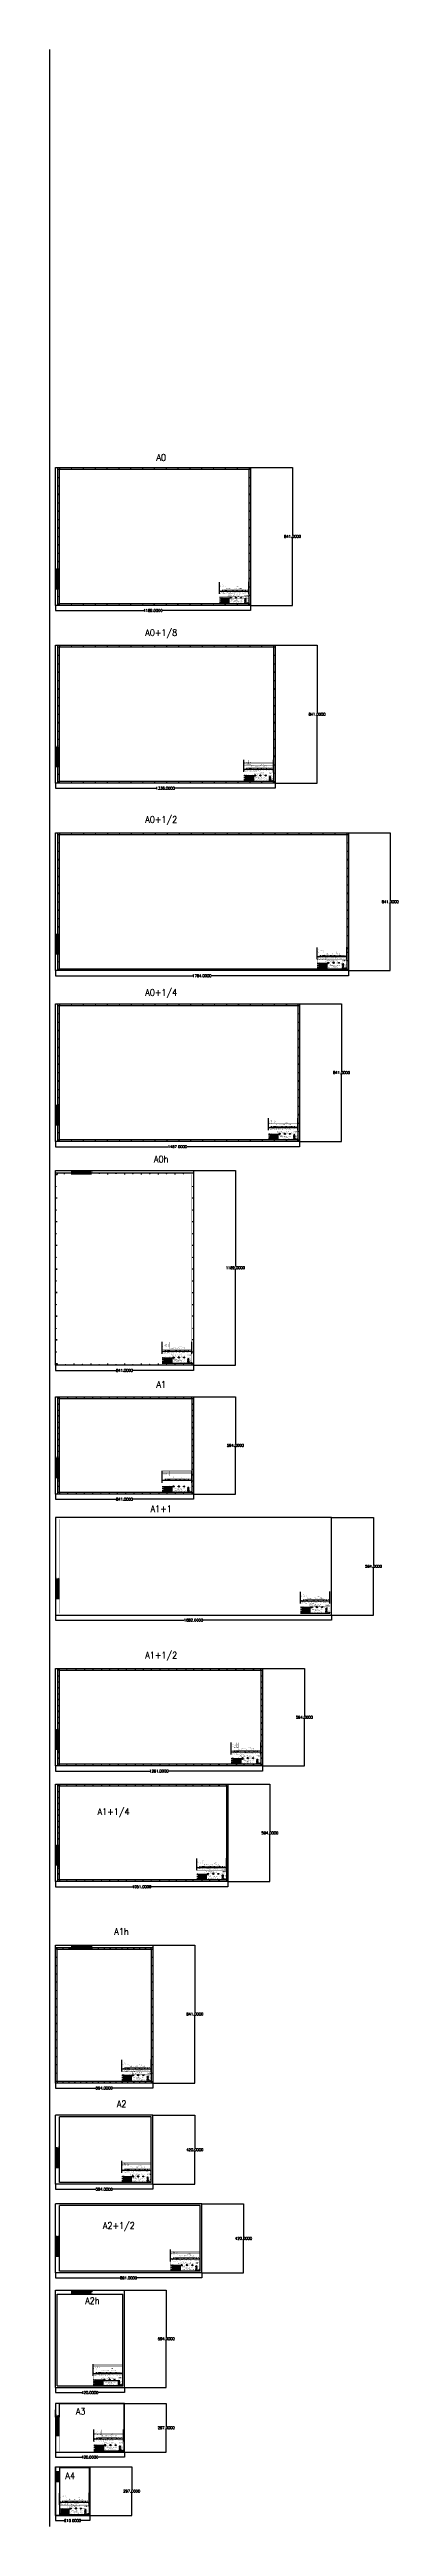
# Model space of a CAD drawing. Header units: inches. Extents: x 3186 to 109360, y -14990 to 740552.
import ezdxf
from ezdxf.enums import TextEntityAlignment as Align

# ---------------------------------------------------------------- set-up
doc = ezdxf.new("R2010")
doc.units = ezdxf.units.IN
doc.header["$MEASUREMENT"] = 0
for name, color, linetype in [('00', 1, 'Continuous'), ('1', 7, 'Continuous'), ('BORDER', 7, 'Continuous'), ('GT_1', 7, 'Continuous'), ('PUB_TEXT', 7, 'Continuous'), ('red', 1, 'Continuous'), ('TK', 7, 'Continuous'), ('图框', 4, 'Continuous')]:
    doc.layers.add(name, color=color, linetype=linetype)
doc.styles.add('HZ', font='txt_____.ttf', dxfattribs={"width": 0.7, "bigfont": 'HZTXT'})
doc.styles.add('HZbine', font='txt_____.ttf', dxfattribs={"width": 0.7, "bigfont": 'HZTXT'})
doc.styles.add('ROMAND', font='romand__.ttf', dxfattribs={"width": 0.7, "bigfont": 'OCHINESE.shx'})
doc.styles.get("Standard").update_dxf_attribs({"font": 'txt', "bigfont": 'gbcbig.shx'})
doc.styles.add('宋体', font='', dxfattribs={"width": 0.7})
doc.styles.get('宋体').set_extended_font_data('SimSun')
doc.dimstyles.new('Standard-yuanban', dxfattribs={"dimtxt": 800, "dimasz": 0.18, "dimexe": 0.18, "dimexo": 0.0625, "dimgap": 0.09, "dimtad": 0, "dimtih": 1, "dimtoh": 1, "dimdec": 4, "dimlfac": 0.02, "dimzin": 0, "dimdsep": 46, "dimtxsty": 'Standard', "dimcen": 0.09, "dimadec": 0, "dimazin": 0, "dimtfac": 1, "dimtdec": 4, "dimtofl": 0, "dimtmove": 0, "dimatfit": 3, "dimfxl": 1, "dimtolj": 1, "dimtzin": 0, "dimarcsym": 0})

# ---------------------------------------------------------------- blocks, each defined once
blk = doc.blocks.new('会签')
at = {"color": 0}
for p, q in [((3630, -1306), (3605, -1306)), ((3630, -1313), (3605, -1313)), ((3630, -1320), (3605, -1320)), ((3630, -1327), (3605, -1327)), ((3630, -1334), (3605, -1334)), ((3630, -1341), (3605, -1341)), ((3630, -1348), (3605, -1348)), ((3630, -1355), (3605, -1355)), ((3611, -1425), (3611, -1306)), ((3630, -1362), (3605, -1362)), ((3630, -1369), (3605, -1369)), ((3630, -1376), (3605, -1376)), ((3630, -1383), (3605, -1383)), ((3630, -1390), (3605, -1390)), ((3630, -1397), (3605, -1397)), ((3630, -1404), (3605, -1404)), ((3630, -1411), (3605, -1411)), ((3630, -1418), (3605, -1418)), ((3630, -1425), (3605, -1425))]:
    blk.add_line(p, q, dxfattribs=at)
for s, height, style, width, p in [('工种签字及日期', 3.8, 'ROMAND', 0.7, (3617, -1311)), ('会 签  ', 6, 'HZ', 0.9, (3622, -1303))]:
    blk.add_text(s, height=height, dxfattribs=dict(at, style=style, width=width)).set_placement(p, align=Align.CENTER)
blk = doc.blocks.new('图签')
at = {"layer": '1'}
h = blk.add_hatch(color=7, dxfattribs=at)
h.paths.add_polyline_path([(-115, 38), (-113, 38), (-114, 39), (-114, 38), (-116, 38), (-116, 38), (-116, 38), (-115, 38), (-115, 38), (-115, 36), (-116, 36), (-116, 35), (-116, 35), (-116, 35), (-113, 35), (-114, 36), (-114, 36), (-115, 36)])
h.paths.add_polyline_path([(-112, 37), (-112, 37), (-112, 37), (-112, 37), (-112, 37), (-112, 37), (-112, 37), (-112, 37), (-112, 37), (-112, 37), (-112, 37), (-112, 37), (-112, 37), (-112, 37), (-112, 37), (-112, 37), (-112, 37), (-112, 38), (-112, 38), (-112, 38), (-112, 38), (-112, 38), (-112, 38), (-112, 39), (-112, 39), (-112, 39), (-112, 39), (-112, 39), (-112, 39), (-112, 39), (-112, 39), (-112, 39), (-113, 39), (-113, 39), (-113, 38), (-113, 38), (-113, 38), (-113, 38), (-113, 38), (-113, 38), (-113, 38), (-112, 38), (-112, 38), (-113, 38), (-113, 38), (-113, 38), (-112, 38), (-113, 37), (-113, 37), (-113, 37), (-113, 37), (-113, 37), (-113, 37), (-113, 36), (-113, 36), (-113, 36), (-113, 36), (-113, 36), (-113, 36), (-113, 36), (-113, 36), (-113, 36), (-113, 36), (-113, 36), (-113, 37), (-113, 37), (-112, 37), (-112, 37), (-112, 37), (-112, 36), (-112, 35), (-112, 35), (-112, 35), (-112, 35), (-112, 35), (-112, 35), (-112, 35), (-112, 36), (-112, 36)])
h.paths.add_polyline_path([(-111, 38), (-110, 39), (-111, 39), (-111, 39), (-112, 39), (-112, 39), (-112, 39), (-112, 39), (-112, 38), (-112, 38), (-112, 38), (-112, 38), (-112, 38), (-112, 37), (-112, 37), (-112, 37), (-112, 38), (-111, 38), (-111, 37), (-111, 37), (-111, 38), (-111, 38), (-111, 38), (-111, 38)])
h.paths.add_polyline_path([(-112, 39), (-111, 39), (-111, 38), (-112, 38)], flags=16)
h.paths.add_polyline_path([(-111, 37), (-110, 37), (-111, 37), (-111, 37), (-112, 37), (-112, 37), (-112, 37), (-111, 37), (-111, 36), (-112, 36), (-112, 36), (-112, 36), (-111, 36), (-111, 35), (-112, 35), (-112, 35), (-112, 35), (-112, 35), (-110, 35), (-110, 36), (-111, 35), (-111, 35), (-111, 36), (-110, 36), (-111, 36), (-111, 36), (-111, 36)])
h.paths.add_polyline_path([(-108, 38), (-108, 39), (-108, 39), (-108, 39), (-108, 39), (-109, 39), (-109, 39), (-109, 39), (-109, 38), (-109, 38), (-109, 38), (-109, 38), (-109, 38), (-109, 37), (-109, 37), (-109, 38), (-109, 38), (-108, 38), (-108, 38), (-108, 38), (-108, 38), (-108, 38)])
h.paths.add_polyline_path([(-109, 39), (-108, 39), (-108, 38), (-109, 38)], flags=16)
h.paths.add_polyline_path([(-109, 37), (-107, 37), (-108, 37), (-108, 37), (-110, 37), (-110, 37), (-110, 37), (-109, 37), (-109, 37), (-109, 37), (-109, 37), (-109, 37), (-109, 37), (-109, 36), (-109, 36), (-108, 36), (-108, 36), (-108, 36), (-108, 36), (-108, 36), (-108, 36), (-108, 35), (-108, 35), (-108, 35), (-109, 35), (-109, 35), (-109, 36), (-109, 35), (-109, 35), (-109, 35), (-109, 35), (-108, 35), (-108, 35), (-108, 35), (-108, 35), (-108, 35), (-108, 35), (-108, 35), (-108, 35), (-108, 36), (-108, 36), (-108, 36), (-108, 36), (-108, 36), (-108, 36), (-108, 37), (-108, 37), (-109, 37)])
h = blk.add_hatch(color=7, dxfattribs=at)
h.paths.add_polyline_path([(-83, 35), (-83, 37), (-81, 37), (-82, 37), (-82, 37), (-83, 37), (-83, 38), (-82, 38), (-83, 38), (-82, 38), (-82, 38), (-82, 38), (-82, 38), (-82, 38), (-82, 38), (-82, 38), (-82, 38), (-82, 38), (-82, 39), (-82, 39), (-84, 39), (-84, 38), (-84, 39), (-83, 39), (-82, 39), (-83, 38), (-83, 38), (-83, 37), (-83, 37), (-84, 37), (-84, 37), (-84, 37), (-84, 37), (-83, 37), (-83, 36), (-83, 36), (-83, 35), (-83, 35), (-83, 35), (-83, 36), (-83, 36), (-83, 35), (-83, 35), (-83, 35), (-83, 35), (-83, 35), (-83, 35), (-83, 35), (-83, 35), (-83, 35)])
h.paths.add_polyline_path([(-80, 38), (-79, 38), (-79, 36), (-79, 36), (-79, 36), (-79, 37), (-79, 38), (-78, 38), (-79, 38), (-79, 38), (-79, 38), (-79, 38), (-79, 38), (-79, 38), (-79, 39), (-79, 39), (-78, 39), (-79, 39), (-79, 39), (-80, 39), (-80, 39), (-80, 39), (-80, 39), (-79, 39), (-79, 38), (-79, 38), (-79, 38), (-79, 38), (-80, 38), (-80, 38), (-80, 38), (-80, 38), (-80, 37), (-80, 37), (-80, 37), (-80, 37), (-80, 36), (-80, 36), (-80, 36), (-80, 36), (-80, 36)])
h.paths.add_polyline_path([(-80, 36), (-80, 37), (-80, 37), (-80, 37), (-80, 36), (-80, 38), (-80, 38), (-80, 38), (-80, 38), (-81, 38), (-81, 38), (-81, 38), (-81, 38), (-81, 38), (-81, 36), (-81, 36), (-81, 36), (-81, 36), (-81, 36), (-81, 36), (-81, 36), (-81, 36), (-81, 36), (-81, 36), (-81, 36), (-81, 36), (-80, 36), (-80, 36)])
h.paths.add_polyline_path([(-79, 36), (-79, 36), (-79, 36), (-79, 36), (-79, 37), (-79, 37), (-79, 37), (-79, 37), (-79, 37), (-79, 38), (-79, 37), (-79, 37), (-79, 37), (-79, 37), (-79, 36), (-79, 36), (-79, 36), (-79, 36), (-79, 36), (-80, 36), (-80, 36), (-80, 35), (-80, 35), (-80, 35), (-80, 35), (-80, 35), (-80, 35), (-80, 35), (-80, 35), (-80, 35), (-80, 35), (-80, 35), (-79, 35), (-79, 36), (-79, 36), (-79, 36)])
h.paths.add_polyline_path([(-79, 36), (-79, 36), (-79, 36), (-79, 36), (-79, 36), (-79, 36), (-79, 36), (-79, 36), (-79, 36), (-79, 35), (-79, 35), (-79, 35), (-78, 35), (-78, 35), (-78, 35), (-78, 35), (-78, 36), (-79, 36), (-79, 36)])
h.paths.add_polyline_path([(-76, 38), (-76, 39), (-76, 39), (-76, 39), (-76, 39), (-77, 39), (-77, 39), (-77, 39), (-77, 38), (-77, 38), (-77, 38), (-77, 37), (-77, 37), (-77, 38), (-77, 38), (-76, 38), (-76, 38), (-76, 38), (-76, 38), (-76, 38)])
h.paths.add_polyline_path([(-77, 39), (-76, 39), (-76, 38), (-77, 38)], flags=16)
h.paths.add_polyline_path([(-77, 37), (-75, 37), (-76, 37), (-76, 37), (-78, 37), (-78, 37), (-78, 37), (-77, 37), (-77, 37), (-77, 37), (-77, 37), (-77, 37), (-77, 37), (-77, 36), (-77, 36), (-76, 36), (-76, 36), (-76, 36), (-76, 36), (-76, 36), (-76, 36), (-76, 35), (-76, 35), (-76, 35), (-76, 35), (-77, 35), (-77, 35), (-77, 36), (-77, 35), (-77, 35), (-77, 35), (-77, 35), (-76, 35), (-76, 35), (-76, 35), (-76, 35), (-76, 35), (-76, 35), (-76, 35), (-76, 35), (-76, 36), (-76, 36), (-76, 36), (-76, 36), (-76, 36), (-76, 36), (-76, 37), (-76, 37), (-77, 37)])
h = blk.add_hatch(color=7, dxfattribs=at)
h.paths.add_polyline_path([(-49, 36), (-49, 39), (-49, 39), (-49, 39), (-49, 39), (-51, 39), (-51, 39), (-51, 39), (-51, 38), (-51, 35), (-51, 35), (-51, 35), (-51, 35), (-51, 35), (-49, 35), (-49, 35), (-49, 35), (-49, 35), (-49, 36)])
h.paths.add_polyline_path([(-51, 37), (-51, 37), (-51, 37), (-51, 37), (-51, 37), (-51, 37), (-51, 37), (-51, 37), (-50, 37), (-50, 37), (-50, 37), (-50, 37), (-50, 37), (-50, 37), (-50, 37), (-50, 37), (-50, 37), (-50, 37), (-50, 37), (-49, 37), (-49, 37), (-50, 37), (-50, 37), (-50, 37), (-50, 37), (-50, 37), (-50, 37), (-50, 37), (-50, 37), (-50, 37), (-50, 38), (-50, 38), (-50, 38), (-50, 38), (-50, 38), (-50, 38), (-50, 38), (-50, 38), (-51, 38), (-51, 38), (-51, 38), (-50, 38), (-51, 39), (-49, 39), (-49, 35), (-51, 35)], flags=16)
h.paths.add_polyline_path([(-51, 36), (-51, 36), (-51, 36), (-50, 36), (-50, 36), (-50, 36), (-50, 36), (-50, 36), (-50, 36), (-50, 36), (-50, 36), (-50, 36), (-50, 36), (-50, 36), (-50, 36), (-50, 36), (-50, 36), (-51, 36), (-51, 36)], flags=0)
h.paths.add_polyline_path([(-51, 37), (-51, 39), (-51, 39), (-51, 39), (-51, 38), (-51, 38), (-51, 38), (-51, 38), (-51, 38), (-51, 38), (-51, 37), (-51, 37), (-51, 37), (-51, 37), (-51, 38), (-51, 38), (-51, 38), (-51, 38), (-51, 38), (-51, 38), (-51, 38), (-51, 38), (-51, 37), (-50, 37), (-51, 37), (-51, 37), (-51, 37), (-51, 37), (-51, 37), (-51, 37), (-51, 37)], flags=16)
h.paths.add_polyline_path([(-51, 37), (-51, 37), (-51, 37), (-50, 37), (-50, 37), (-50, 37), (-50, 37), (-50, 36), (-50, 36), (-50, 36), (-50, 36), (-50, 37), (-50, 37)], flags=0)
h.paths.add_polyline_path([(-50, 37), (-50, 38), (-51, 38), (-51, 38), (-51, 38), (-51, 38), (-50, 38), (-50, 38), (-50, 38), (-50, 38), (-50, 38)], flags=16)
h.paths.add_polyline_path([(-45, 38), (-45, 39), (-45, 39), (-45, 39), (-45, 39), (-46, 39), (-47, 39), (-47, 39), (-47, 38), (-47, 38), (-47, 38), (-47, 37), (-47, 37), (-46, 38), (-46, 38), (-45, 38), (-45, 38), (-45, 38), (-45, 38), (-45, 38)])
h.paths.add_polyline_path([(-46, 39), (-45, 39), (-45, 38), (-46, 38)], flags=16)
h.paths.add_polyline_path([(-46, 37), (-45, 37), (-45, 37), (-45, 37), (-47, 37), (-47, 37), (-47, 37), (-46, 37), (-46, 37), (-46, 37), (-46, 37), (-47, 37), (-47, 37), (-46, 36), (-46, 36), (-45, 36), (-45, 36), (-45, 36), (-45, 36), (-45, 36), (-45, 36), (-45, 35), (-46, 35), (-46, 35), (-46, 35), (-46, 35), (-46, 36), (-46, 35), (-46, 35), (-46, 35), (-46, 35), (-46, 35), (-46, 35), (-46, 35), (-45, 35), (-45, 35), (-45, 35), (-45, 35), (-45, 35), (-45, 36), (-45, 36), (-45, 36), (-45, 36), (-45, 36), (-45, 36), (-45, 37), (-45, 37), (-46, 37)])
h = blk.add_hatch(color=7, dxfattribs=at)
h.paths.add_polyline_path([(-26, 3), (-25, 4), (-26, 4), (-26, 4), (-26, 4), (-26, 3), (-26, 3), (-26, 3), (-26, 3), (-26, 3), (-26, 3), (-26, 3), (-26, 3), (-27, 2), (-27, 2), (-26, 2), (-26, 3), (-26, 3), (-26, 3), (-26, 3), (-26, 3), (-26, 3), (-26, 3)])
h.paths.add_polyline_path([(-24, 3), (-24, 3), (-24, 3), (-24, 3), (-25, 3), (-25, 4), (-25, 4), (-25, 4), (-25, 4), (-25, 3), (-25, 3), (-25, 3), (-25, 3), (-24, 3), (-24, 3), (-24, 3), (-24, 3), (-24, 3), (-24, 3), (-24, 3), (-24, 3), (-24, 3), (-24, 3), (-24, 3), (-24, 3)])
h.paths.add_polyline_path([(-24, 6), (-24, 5), (-25, 5), (-25, 6), (-25, 6), (-25, 6), (-25, 6), (-25, 6), (-25, 6), (-25, 6), (-25, 5), (-26, 5), (-26, 6), (-26, 6), (-26, 6), (-26, 6), (-26, 6), (-26, 6), (-26, 5), (-26, 5), (-26, 5), (-26, 5), (-26, 5), (-26, 5), (-26, 4), (-27, 4), (-27, 4), (-26, 4), (-26, 4), (-24, 4), (-24, 4), (-24, 4), (-25, 4), (-25, 5), (-24, 5)])
h.paths.add_polyline_path([(-25, 5), (-25, 4), (-26, 4), (-26, 5)], flags=17)
h.paths.add_polyline_path([(-19, 5), (-18, 5), (-18, 5), (-18, 5), (-18, 5), (-18, 5), (-18, 5), (-18, 6), (-18, 6), (-18, 6), (-18, 6), (-19, 6), (-19, 6), (-19, 6), (-18, 6), (-18, 5), (-19, 5), (-19, 5), (-19, 5), (-19, 5), (-19, 5), (-19, 4), (-19, 4), (-19, 4), (-19, 4), (-19, 4), (-19, 4), (-18, 4), (-18, 4), (-18, 4), (-18, 4), (-18, 3), (-18, 3), (-19, 3), (-19, 3), (-19, 3), (-19, 3), (-19, 3), (-19, 3), (-19, 3), (-19, 3), (-19, 3), (-19, 3), (-19, 3), (-19, 2), (-19, 3), (-19, 3), (-18, 3), (-18, 3), (-18, 3), (-18, 3), (-18, 3), (-18, 3), (-18, 4), (-18, 4), (-18, 4), (-18, 4), (-18, 4), (-18, 4), (-18, 4), (-19, 4)])
h.paths.add_polyline_path([(-18, 6), (-17, 6), (-18, 6), (-18, 6), (-18, 6), (-18, 6), (-18, 6), (-18, 4), (-18, 4), (-18, 4), (-18, 4), (-18, 4), (-18, 3), (-18, 3), (-18, 3), (-18, 2), (-18, 2), (-18, 3), (-18, 3), (-17, 3), (-17, 3), (-17, 3), (-17, 3), (-17, 3), (-18, 3), (-18, 4), (-17, 4), (-17, 4), (-17, 4), (-17, 4), (-17, 4), (-17, 4), (-17, 3), (-17, 3), (-17, 3), (-17, 3), (-17, 3), (-17, 3), (-17, 3), (-17, 3), (-17, 3), (-16, 3), (-16, 3), (-16, 3), (-16, 3), (-17, 3), (-17, 3), (-17, 3), (-17, 3), (-17, 3), (-17, 3), (-17, 4), (-17, 4), (-17, 4), (-17, 4), (-17, 4), (-17, 4), (-16, 4), (-17, 5), (-17, 4), (-18, 4)])
h.paths.add_polyline_path([(-17, 6), (-17, 6), (-17, 6), (-17, 5), (-17, 5), (-17, 5), (-17, 5), (-17, 5), (-17, 5), (-18, 5), (-18, 5), (-17, 5), (-17, 5), (-17, 5), (-17, 5), (-17, 5), (-17, 6), (-17, 6), (-17, 6), (-17, 6)], flags=17)
h.paths.add_polyline_path([(-12, 6), (-12, 6), (-12, 6), (-12, 6), (-12, 6), (-12, 6), (-12, 6), (-12, 6), (-12, 6), (-12, 5), (-12, 5), (-12, 5), (-12, 5), (-12, 5), (-12, 5), (-12, 5), (-12, 6), (-12, 6), (-12, 6), (-12, 6), (-12, 6), (-12, 5), (-12, 5), (-12, 5), (-11, 5), (-11, 5), (-11, 5), (-11, 5), (-11, 6), (-12, 6), (-12, 6), (-11, 6), (-11, 6), (-11, 6), (-12, 6)])
h.paths.add_polyline_path([(-10, 6), (-10, 6), (-11, 6), (-11, 6), (-10, 6), (-10, 6), (-11, 6), (-11, 6), (-11, 6), (-11, 6), (-11, 6), (-11, 6), (-11, 6), (-11, 5), (-11, 5), (-11, 5), (-11, 5), (-11, 5), (-11, 5), (-11, 5), (-11, 6), (-11, 6), (-11, 6), (-10, 6), (-10, 5), (-10, 5), (-10, 5), (-10, 5), (-10, 5), (-10, 5), (-10, 5), (-10, 6), (-10, 6), (-10, 6), (-10, 6)])
h.paths.add_polyline_path([(-10, 5), (-10, 5), (-10, 5), (-10, 5), (-10, 5), (-12, 5), (-12, 5), (-12, 5), (-12, 5), (-11, 5), (-11, 4), (-12, 4), (-12, 5), (-12, 4), (-12, 4), (-12, 4), (-12, 4), (-12, 4), (-12, 4), (-12, 4), (-12, 4), (-11, 4), (-11, 4), (-11, 3), (-11, 3), (-12, 3), (-12, 3), (-12, 3), (-12, 3), (-12, 3), (-12, 3), (-12, 3), (-12, 3), (-12, 3), (-12, 3), (-12, 3), (-12, 3), (-12, 3), (-12, 3), (-12, 3), (-12, 3), (-12, 3), (-11, 3), (-11, 3), (-11, 3), (-11, 4), (-11, 4), (-11, 4), (-11, 3), (-11, 3), (-11, 2), (-11, 2), (-11, 3), (-11, 3), (-11, 3), (-11, 4), (-10, 4), (-10, 3), (-10, 3), (-10, 3), (-10, 3), (-10, 3), (-10, 3), (-10, 3), (-11, 3), (-11, 3), (-11, 3), (-10, 3), (-10, 3), (-10, 3), (-10, 3), (-10, 3), (-10, 3), (-10, 3), (-10, 3), (-10, 3), (-10, 3), (-10, 3), (-10, 3), (-10, 4), (-10, 4), (-10, 4), (-10, 4), (-10, 4), (-11, 4), (-11, 4), (-10, 4), (-10, 4), (-10, 4), (-10, 4)])
h.paths.add_polyline_path([(-10, 4), (-11, 4), (-11, 5), (-10, 5)], flags=16)
h.paths.add_polyline_path([(-11, 4), (-11, 4), (-12, 4), (-12, 4), (-12, 4), (-12, 4)], flags=16)
h.paths.add_polyline_path([(-4, 4), (-4, 4), (-4, 4), (-5, 4), (-5, 5), (-4, 5), (-4, 5), (-4, 5), (-4, 5), (-4, 5), (-4, 5), (-4, 6), (-4, 6), (-4, 6), (-4, 6), (-5, 6), (-5, 6), (-5, 6), (-4, 6), (-4, 5), (-5, 5), (-5, 5), (-5, 5), (-5, 5), (-5, 5), (-5, 4), (-5, 4), (-5, 4), (-5, 4), (-5, 4), (-5, 4), (-4, 4), (-4, 4), (-4, 4), (-4, 4), (-4, 3), (-4, 3), (-4, 3), (-4, 3), (-4, 3), (-5, 3), (-5, 3), (-5, 3), (-5, 3), (-5, 3), (-5, 3), (-5, 3), (-5, 3), (-5, 2), (-4, 3), (-4, 3), (-4, 3), (-4, 3), (-4, 3), (-4, 3), (-4, 3), (-4, 3), (-4, 4), (-4, 4), (-4, 4), (-4, 4)])
h.paths.add_polyline_path([(-2, 6), (-2, 6), (-3, 6), (-3, 6), (-3, 6), (-3, 5), (-3, 5), (-3, 5), (-3, 5), (-3, 5), (-3, 5), (-3, 5), (-3, 5), (-3, 5), (-3, 5), (-3, 5), (-3, 5), (-3, 5), (-3, 6), (-3, 6)], flags=17)
h.paths.add_polyline_path([(-3, 3), (-3, 3), (-3, 4), (-3, 4), (-3, 4), (-3, 4), (-3, 4), (-3, 4), (-2, 4), (-2, 5), (-3, 4), (-3, 4), (-3, 6), (-3, 6), (-4, 6), (-4, 6), (-4, 6), (-4, 6), (-4, 6), (-4, 4), (-4, 4), (-4, 4), (-4, 4), (-4, 4), (-4, 3), (-4, 3), (-4, 3), (-4, 2), (-3, 2), (-3, 3), (-3, 3), (-3, 3), (-3, 3), (-3, 3), (-3, 3), (-3, 3), (-3, 3), (-3, 4), (-3, 4), (-3, 4), (-3, 4), (-3, 4), (-3, 4), (-3, 4), (-3, 3), (-3, 3), (-3, 3), (-3, 3), (-3, 3), (-3, 3), (-2, 3), (-2, 3), (-2, 3), (-2, 3), (-2, 3), (-2, 3), (-2, 3), (-2, 3), (-2, 3), (-3, 3), (-3, 3)])
h = blk.add_hatch(color=7, dxfattribs=at)
h.paths.add_polyline_path([(-24, 20), (-24, 20), (-24, 21), (-23, 21), (-23, 21), (-23, 21), (-24, 21), (-24, 21), (-24, 21), (-24, 21), (-24, 21), (-23, 21), (-23, 22), (-24, 21), (-24, 21), (-24, 22), (-24, 22), (-24, 22), (-24, 22), (-24, 22), (-24, 22), (-24, 22), (-24, 22), (-24, 21), (-24, 21), (-25, 21), (-25, 21), (-25, 21), (-25, 21), (-24, 21), (-24, 21), (-25, 21), (-25, 21), (-25, 21), (-26, 21), (-25, 20), (-25, 21), (-25, 21), (-25, 21), (-25, 20), (-25, 20), (-25, 20), (-25, 20), (-25, 20), (-25, 20), (-25, 20), (-24, 20), (-24, 20), (-24, 19), (-24, 19), (-24, 19), (-24, 19), (-24, 19), (-24, 19), (-24, 19), (-24, 19), (-24, 19), (-25, 19), (-25, 19), (-25, 19), (-25, 19), (-24, 19), (-24, 19), (-24, 19), (-24, 19), (-24, 19), (-24, 18), (-24, 18), (-24, 18), (-24, 18), (-24, 18), (-24, 18), (-24, 19), (-24, 19), (-24, 19), (-24, 19), (-24, 19), (-24, 19), (-24, 19), (-24, 19), (-24, 19), (-23, 20), (-23, 20), (-23, 20), (-23, 20), (-23, 20), (-24, 20), (-25, 20), (-25, 20)])
h.paths.add_polyline_path([(-20, 20), (-20, 20), (-20, 20), (-20, 20), (-21, 20), (-21, 21), (-21, 21), (-21, 21), (-21, 21), (-21, 21), (-21, 21), (-21, 21), (-21, 20), (-21, 20), (-21, 20), (-21, 20), (-21, 20), (-21, 20), (-20, 19), (-20, 19), (-20, 19), (-20, 19), (-20, 20), (-20, 20), (-20, 20)], flags=17)
h.paths.add_polyline_path([(-19, 22), (-19, 22), (-19, 22), (-19, 22), (-19, 22), (-19, 21), (-19, 19), (-20, 19), (-20, 22), (-20, 22), (-20, 22), (-20, 22), (-20, 22), (-20, 21), (-20, 19), (-21, 19), (-21, 18), (-21, 19), (-21, 19), (-18, 19), (-19, 19), (-19, 19), (-19, 19), (-19, 19), (-19, 19), (-19, 19), (-19, 19), (-19, 20), (-19, 20), (-19, 20), (-19, 20), (-19, 20), (-19, 20), (-19, 21), (-19, 21), (-18, 21), (-19, 21), (-19, 21), (-19, 21), (-19, 21), (-19, 20), (-19, 20), (-19, 20), (-19, 20), (-19, 20), (-19, 20), (-19, 19)])
h = blk.add_hatch(color=7, dxfattribs=at)
h.paths.add_polyline_path([(-23, 30), (-23, 30), (-23, 30), (-23, 30), (-25, 30), (-25, 30), (-25, 30), (-25, 30), (-25, 30), (-25, 29), (-25, 27), (-25, 27), (-25, 27), (-25, 26), (-25, 26), (-25, 26), (-25, 27), (-23, 27), (-23, 26), (-23, 26), (-23, 27), (-23, 27), (-23, 27), (-23, 27)])
h.paths.add_polyline_path([(-25, 30), (-25, 30), (-23, 30), (-23, 27), (-25, 27), (-25, 28)], flags=16)
h.paths.add_polyline_path([(-25, 28), (-25, 28), (-25, 28), (-25, 28), (-25, 28), (-25, 28), (-24, 28), (-24, 29), (-24, 29), (-24, 29), (-25, 29), (-25, 29), (-25, 29), (-25, 29), (-25, 29), (-25, 29), (-25, 29), (-25, 29), (-25, 28), (-25, 29), (-25, 29), (-25, 29), (-25, 29), (-25, 29), (-25, 29), (-25, 29), (-25, 29), (-25, 30), (-25, 30), (-25, 30), (-25, 30), (-24, 30), (-24, 30), (-24, 30), (-25, 29), (-24, 29), (-24, 30), (-24, 29), (-24, 29), (-24, 29), (-24, 29), (-24, 29), (-24, 29), (-24, 29), (-24, 29), (-24, 28), (-24, 28), (-24, 28), (-24, 28), (-24, 28), (-24, 28), (-24, 28), (-23, 28), (-23, 28), (-23, 28), (-24, 28), (-24, 28), (-24, 28), (-24, 28), (-24, 28), (-24, 28), (-24, 28), (-24, 28), (-24, 28), (-24, 28), (-24, 28), (-25, 28), (-25, 28), (-25, 28), (-25, 28), (-25, 28), (-25, 28), (-25, 28), (-25, 28)], flags=0)
h.paths.add_polyline_path([(-25, 28), (-25, 28), (-24, 28), (-24, 28), (-24, 28), (-24, 28), (-24, 28), (-24, 28), (-24, 27), (-24, 28), (-24, 28), (-24, 28), (-24, 28)], flags=0)
h.paths.add_polyline_path([(-25, 27), (-25, 27), (-24, 27), (-24, 27), (-24, 27), (-24, 27), (-24, 27), (-24, 27), (-24, 27), (-24, 27), (-24, 27), (-24, 27), (-24, 27), (-24, 27), (-24, 27), (-24, 27), (-24, 27), (-24, 27), (-25, 27), (-25, 27)], flags=0)
h.paths.add_polyline_path([(-24, 29), (-24, 29), (-24, 29), (-25, 29), (-25, 29), (-25, 29), (-24, 29), (-24, 29), (-24, 29), (-24, 29), (-24, 29)], flags=0)
h = blk.add_hatch(color=7, dxfattribs=at)
h.paths.add_polyline_path([(-25, 11), (-25, 11), (-25, 11), (-24, 11), (-24, 11), (-24, 11), (-24, 11), (-25, 11), (-25, 12), (-24, 12), (-24, 13), (-25, 13), (-25, 13), (-25, 14), (-25, 14), (-25, 14), (-25, 14), (-25, 14), (-25, 14), (-25, 13), (-25, 13), (-25, 11), (-25, 11), (-25, 11), (-25, 10), (-25, 11), (-25, 11), (-25, 11)])
h.paths.add_polyline_path([(-23, 11), (-23, 11), (-23, 11), (-23, 11), (-23, 11), (-23, 11), (-23, 11), (-23, 12), (-23, 12), (-23, 11), (-23, 11), (-23, 11), (-23, 11), (-23, 11), (-23, 11), (-23, 11), (-24, 11), (-24, 11), (-24, 11), (-24, 11), (-24, 12), (-24, 12), (-24, 12), (-24, 13), (-23, 13), (-23, 13), (-23, 13), (-23, 13), (-23, 13), (-23, 13), (-23, 13), (-23, 13), (-23, 13), (-23, 13), (-23, 13), (-23, 13), (-24, 13), (-24, 13), (-24, 13), (-24, 12), (-24, 12), (-24, 14), (-24, 14), (-24, 14), (-24, 14), (-24, 14), (-24, 14), (-24, 11), (-24, 11), (-24, 11), (-24, 10), (-24, 10), (-23, 10), (-23, 11), (-23, 11)])
h.paths.add_polyline_path([(-21, 11), (-21, 13), (-20, 13), (-21, 13), (-21, 13), (-21, 13), (-20, 13), (-20, 14), (-20, 14), (-20, 14), (-20, 14), (-21, 14), (-21, 14), (-21, 14), (-21, 14), (-21, 13), (-21, 13), (-21, 13), (-21, 13), (-21, 13), (-21, 13), (-21, 12), (-21, 12), (-21, 12), (-21, 12), (-21, 12), (-21, 12), (-21, 12), (-21, 12), (-21, 13), (-21, 13), (-21, 11), (-21, 11), (-21, 10), (-21, 10), (-21, 10), (-21, 11), (-21, 11)])
h.paths.add_polyline_path([(-20, 13), (-19, 13), (-19, 14), (-20, 14), (-20, 14), (-20, 13), (-20, 13), (-20, 13), (-20, 13), (-20, 13), (-20, 13), (-20, 13), (-20, 13), (-20, 12), (-20, 12), (-20, 12), (-20, 12), (-20, 12), (-20, 12), (-20, 12), (-20, 12), (-20, 12), (-20, 12), (-20, 12), (-20, 12), (-20, 12), (-20, 12), (-20, 12), (-20, 12), (-20, 12), (-20, 12), (-20, 12), (-20, 12), (-20, 12), (-20, 12), (-20, 13), (-20, 13), (-20, 13), (-20, 12), (-20, 12), (-20, 12), (-20, 12), (-20, 12), (-20, 12), (-20, 12), (-20, 11), (-20, 11), (-20, 11), (-20, 11), (-20, 11), (-20, 11), (-20, 11), (-20, 11), (-20, 10), (-20, 10), (-20, 10), (-20, 11), (-20, 11), (-20, 11), (-20, 11), (-20, 11), (-20, 11), (-20, 11), (-20, 11), (-20, 11), (-20, 12), (-20, 12), (-20, 12), (-19, 12), (-19, 12), (-19, 12), (-19, 13), (-19, 13), (-19, 13), (-19, 13), (-20, 13), (-20, 13), (-20, 13), (-20, 13), (-20, 13)])
h.paths.add_polyline_path([(-19, 13), (-19, 13), (-19, 13), (-19, 13), (-19, 13), (-19, 12), (-19, 11), (-19, 11), (-19, 11), (-19, 11), (-19, 12), (-19, 12)])
h.paths.add_polyline_path([(-19, 14), (-18, 14), (-19, 14), (-19, 14), (-19, 14), (-19, 13), (-19, 13), (-19, 11), (-19, 11), (-19, 11), (-19, 11), (-19, 11), (-19, 11), (-19, 11), (-19, 11), (-19, 10), (-19, 10), (-19, 10), (-19, 10), (-19, 10), (-19, 11), (-19, 11)])
h = blk.add_hatch(color=7, dxfattribs=at)
h.paths.add_polyline_path([(-21, 30), (-20, 30), (-21, 30), (-21, 30), (-21, 30), (-21, 30), (-21, 29), (-21, 29), (-21, 29), (-21, 29), (-21, 29), (-21, 29), (-21, 29), (-21, 29), (-21, 29), (-21, 28), (-21, 28), (-21, 28), (-21, 28), (-21, 28), (-21, 27), (-21, 27), (-21, 27), (-21, 27), (-21, 29), (-21, 29), (-21, 27), (-21, 27), (-21, 27), (-21, 27), (-21, 27), (-21, 26), (-21, 26), (-21, 26), (-21, 26), (-21, 27), (-21, 27), (-21, 27), (-21, 27), (-21, 29), (-20, 29), (-20, 28), (-20, 27), (-20, 27), (-21, 27), (-21, 27), (-20, 27), (-20, 27), (-20, 27), (-20, 27), (-20, 27), (-20, 28), (-20, 29), (-20, 29), (-20, 29), (-20, 29), (-21, 29)])
h.paths.add_polyline_path([(-19, 30), (-19, 30), (-20, 30), (-20, 30), (-20, 30), (-20, 30), (-18, 30)])
h.paths.add_polyline_path([(-20, 29), (-19, 29), (-19, 29), (-20, 29), (-20, 29), (-19, 29), (-19, 28), (-19, 28), (-19, 29), (-19, 29), (-19, 29), (-19, 29), (-19, 29), (-19, 29), (-19, 29), (-20, 29), (-20, 29), (-20, 29), (-20, 29), (-20, 29), (-20, 29), (-20, 29), (-20, 28), (-20, 28), (-20, 28), (-20, 28), (-20, 29), (-20, 29)])
h.paths.add_polyline_path([(-19, 28), (-19, 28), (-19, 28), (-19, 28), (-20, 28), (-20, 28), (-20, 28), (-20, 28), (-20, 28), (-20, 28), (-20, 27), (-20, 27), (-20, 27), (-20, 27), (-20, 27), (-20, 27), (-20, 26), (-20, 26), (-20, 26), (-20, 26), (-20, 27), (-19, 27), (-19, 26), (-19, 26), (-19, 27), (-19, 27), (-19, 27), (-19, 27)])
h.paths.add_polyline_path([(-20, 28), (-19, 28), (-19, 27), (-20, 27)], flags=16)
h.paths.add_polyline_path([(-20, 27), (-19, 27), (-19, 27), (-20, 27)], flags=16)
h.paths.add_polyline_path([(-19, 28), (-19, 28), (-19, 27), (-19, 27)], flags=16)
h.paths.add_polyline_path([(-19, 27), (-19, 27), (-19, 27), (-19, 27)], flags=16)
at = {"linetype": 'Continuous'}
blk.add_line((-162, 84), (-162, 74), dxfattribs=at)
at = {"color": 7}
for p, q in [((-25, 30), (-25, 30)), ((-25, 30), (-25, 30)), ((-25, 30), (-25, 29)), ((-25, 30), (-25, 30)), ((-25, 30), (-25, 30)), ((-25, 28), (-25, 30)), ((-25, 30), (-25, 30)), ((-25, 29), (-25, 30)), ((-24, 30), (-25, 29)), ((-23, 30), (-25, 30)), ((-23, 30), (-25, 30)), ((-25, 30), (-23, 30)), ((-25, 30), (-23, 30)), ((-25, 30), (-25, 30)), ((-25, 30), (-25, 30)), ((-25, 30), (-25, 30)), ((-25, 30), (-25, 30)), ((-24, 30), (-25, 30)), ((-25, 27), (-25, 29)), ((-24, 29), (-25, 29)), ((-24, 29), (-25, 29)), ((-25, 29), (-24, 29)), ((-25, 29), (-25, 29)), ((-25, 29), (-25, 29)), ((-24, 29), (-25, 29)), ((-25, 29), (-25, 29)), ((-25, 29), (-25, 29)), ((-25, 29), (-25, 29)), ((-25, 29), (-25, 29)), ((-25, 29), (-25, 29)), ((-25, 29), (-25, 29)), ((-25, 29), (-25, 29)), ((-25, 29), (-25, 29)), ((-25, 29), (-25, 29)), ((-25, 29), (-25, 29)), ((-25, 29), (-25, 29)), ((-25, 28), (-25, 29)), ((-25, 29), (-25, 28)), ((-25, 29), (-25, 29)), ((-25, 29), (-25, 29)), ((-25, 29), (-25, 29)), ((-24, 29), (-25, 29)), ((-25, 29), (-25, 29)), ((-24, 29), (-25, 29)), ((-25, 27), (-25, 28)), ((-25, 28), (-25, 28)), ((-25, 28), (-25, 28)), ((-25, 28), (-25, 28)), ((-25, 28), (-24, 28)), ((-24, 28), (-25, 28)), ((-25, 28), (-24, 28)), ((-25, 28), (-25, 28)), ((-25, 28), (-24, 28)), ((-25, 28), (-25, 28)), ((-25, 28), (-25, 28)), ((-25, 28), (-25, 28)), ((-25, 28), (-25, 28)), ((-25, 28), (-25, 28)), ((-25, 28), (-25, 28)), ((-25, 28), (-25, 28)), ((-25, 28), (-25, 28)), ((-25, 28), (-25, 28)), ((-25, 28), (-25, 28)), ((-25, 27), (-25, 27)), ((-25, 27), (-25, 27)), ((-25, 27), (-25, 26)), ((-23, 27), (-25, 27)), ((-23, 27), (-25, 27)), ((-23, 27), (-25, 27)), ((-25, 27), (-23, 27)), ((-25, 26), (-25, 27)), ((-25, 27), (-25, 27)), ((-25, 27), (-25, 27)), ((-25, 27), (-25, 27)), ((-25, 27), (-24, 27)), ((-25, 27), (-25, 27)), ((-24, 27), (-25, 27)), ((-25, 26), (-25, 26)), ((-25, 26), (-25, 26)), ((-24, 30), (-24, 30)), ((-24, 29), (-24, 30)), ((-24, 30), (-24, 29)), ((-24, 30), (-24, 30)), ((-24, 29), (-24, 29)), ((-24, 29), (-24, 29)), ((-24, 29), (-24, 29)), ((-24, 29), (-24, 29)), ((-24, 29), (-24, 29)), ((-24, 29), (-24, 29)), ((-24, 29), (-24, 29)), ((-24, 29), (-24, 29)), ((-24, 29), (-24, 29)), ((-24, 29), (-24, 29)), ((-24, 29), (-24, 29)), ((-24, 29), (-24, 29)), ((-24, 29), (-24, 29)), ((-24, 28), (-24, 29)), ((-24, 29), (-24, 28)), ((-24, 29), (-24, 29)), ((-24, 29), (-24, 29)), ((-24, 29), (-24, 29)), ((-24, 28), (-23, 28)), ((-24, 28), (-24, 28)), ((-24, 28), (-24, 28)), ((-24, 28), (-24, 28)), ((-24, 28), (-24, 28)), ((-24, 28), (-24, 28)), ((-24, 28), (-24, 28)), ((-24, 28), (-24, 28)), ((-24, 28), (-24, 28)), ((-24, 27), (-24, 28)), ((-24, 28), (-24, 27)), ((-24, 28), (-24, 28)), ((-24, 28), (-24, 28)), ((-24, 28), (-24, 28)), ((-24, 28), (-24, 28)), ((-24, 28), (-24, 28)), ((-24, 28), (-24, 28)), ((-24, 28), (-24, 28)), ((-24, 28), (-24, 28)), ((-24, 28), (-24, 28)), ((-24, 28), (-24, 28)), ((-24, 28), (-24, 28)), ((-24, 28), (-24, 28)), ((-24, 28), (-23, 28)), ((-24, 28), (-24, 28)), ((-24, 28), (-24, 28)), ((-24, 28), (-24, 28)), ((-24, 28), (-24, 28)), ((-24, 27), (-24, 27)), ((-24, 27), (-24, 27)), ((-24, 27), (-24, 27)), ((-24, 27), (-24, 27)), ((-24, 27), (-24, 27)), ((-24, 27), (-24, 27)), ((-24, 27), (-24, 27)), ((-24, 27), (-24, 27)), ((-24, 27), (-24, 27)), ((-24, 27), (-24, 27)), ((-24, 27), (-24, 27)), ((-24, 27), (-24, 27)), ((-24, 27), (-24, 27)), ((-24, 27), (-24, 27)), ((-24, 27), (-24, 27)), ((-23, 27), (-23, 30)), ((-23, 30), (-23, 27)), ((-23, 30), (-23, 30)), ((-23, 30), (-23, 30)), ((-23, 30), (-23, 30)), ((-23, 28), (-23, 28)), ((-23, 28), (-23, 28)), ((-23, 27), (-23, 27)), ((-23, 27), (-23, 27)), ((-23, 27), (-23, 27)), ((-23, 26), (-23, 27)), ((-23, 27), (-23, 26)), ((-23, 26), (-23, 26)), ((-21, 29), (-21, 30)), ((-21, 30), (-21, 29)), ((-20, 30), (-21, 30)), ((-21, 30), (-21, 30)), ((-21, 30), (-21, 30)), ((-21, 30), (-20, 30)), ((-21, 30), (-21, 30)), ((-21, 29), (-20, 29)), ((-21, 29), (-21, 29)), ((-21, 29), (-21, 29)), ((-21, 29), (-21, 27)), ((-21, 27), (-21, 29)), ((-20, 29), (-21, 29)), ((-20, 29), (-21, 29)), ((-21, 29), (-21, 29)), ((-21, 29), (-21, 29)), ((-21, 29), (-21, 29)), ((-21, 29), (-21, 29)), ((-21, 27), (-21, 29)), ((-21, 29), (-21, 29)), ((-21, 29), (-21, 29)), ((-21, 29), (-21, 29)), ((-21, 29), (-21, 28)), ((-21, 29), (-20, 29)), ((-21, 29), (-21, 29)), ((-21, 29), (-21, 29)), ((-21, 29), (-21, 29)), ((-21, 28), (-21, 28)), ((-21, 28), (-21, 28)), ((-21, 28), (-21, 28)), ((-21, 28), (-21, 28)), ((-21, 28), (-21, 27)), ((-21, 27), (-21, 27)), ((-21, 27), (-21, 27)), ((-21, 27), (-21, 27)), ((-21, 27), (-21, 27)), ((-21, 27), (-21, 27)), ((-21, 27), (-21, 27)), ((-21, 27), (-21, 27)), ((-21, 26), (-21, 27)), ((-21, 26), (-21, 27)), ((-21, 27), (-21, 27)), ((-21, 27), (-21, 27)), ((-21, 27), (-21, 27)), ((-21, 27), (-21, 27)), ((-21, 27), (-21, 27)), ((-21, 27), (-21, 27)), ((-21, 26), (-21, 26)), ((-21, 26), (-21, 26)), ((-21, 26), (-21, 26)), ((-20, 30), (-20, 30)), ((-20, 30), (-20, 30)), ((-19, 30), (-20, 30)), ((-19, 30), (-20, 30)), ((-20, 30), (-19, 30)), ((-20, 30), (-20, 30)), ((-20, 30), (-20, 30)), ((-18, 30), (-20, 30)), ((-20, 29), (-20, 29)), ((-20, 29), (-20, 29)), ((-20, 29), (-20, 29)), ((-20, 28), (-20, 29)), ((-20, 29), (-20, 28)), ((-19, 29), (-20, 29)), ((-19, 29), (-20, 29)), ((-20, 29), (-19, 29)), ((-20, 29), (-20, 29)), ((-20, 29), (-20, 29)), ((-19, 29), (-20, 29)), ((-20, 29), (-20, 29)), ((-20, 29), (-20, 29)), ((-20, 29), (-20, 29)), ((-20, 29), (-20, 29)), ((-20, 28), (-20, 29)), ((-20, 29), (-20, 29)), ((-20, 29), (-20, 29)), ((-19, 29), (-20, 29)), ((-20, 28), (-20, 29)), ((-19, 29), (-20, 29)), ((-19, 29), (-20, 29)), ((-20, 29), (-19, 29)), ((-20, 29), (-20, 29)), ((-20, 29), (-20, 29)), ((-20, 29), (-20, 29)), ((-19, 28), (-20, 28)), ((-19, 28), (-20, 28)), ((-20, 28), (-19, 28)), ((-19, 28), (-20, 28)), ((-20, 28), (-20, 28)), ((-20, 28), (-20, 28)), ((-20, 27), (-20, 28)), ((-20, 28), (-20, 28)), ((-20, 28), (-20, 28)), ((-20, 27), (-20, 28)), ((-20, 28), (-20, 28)), ((-20, 27), (-20, 28)), ((-20, 28), (-20, 27)), ((-20, 28), (-20, 28)), ((-20, 28), (-20, 28)), ((-20, 28), (-20, 28)), ((-20, 28), (-20, 28)), ((-20, 28), (-20, 28)), ((-20, 27), (-20, 27)), ((-20, 27), (-20, 27)), ((-19, 27), (-20, 27)), ((-19, 27), (-20, 27)), ((-19, 27), (-20, 27)), ((-20, 27), (-19, 27)), ((-20, 27), (-20, 27)), ((-20, 26), (-20, 27)), ((-20, 27), (-20, 26)), ((-20, 27), (-20, 27)), ((-20, 27), (-20, 27)), ((-20, 27), (-20, 27)), ((-19, 27), (-20, 27)), ((-19, 27), (-20, 27)), ((-20, 27), (-19, 27)), ((-19, 27), (-20, 27)), ((-20, 27), (-20, 27)), ((-20, 27), (-20, 27)), ((-20, 27), (-21, 27)), ((-20, 27), (-20, 27)), ((-20, 27), (-20, 27)), ((-20, 27), (-20, 27)), ((-20, 27), (-20, 27)), ((-21, 27), (-21, 27)), ((-21, 27), (-20, 27)), ((-20, 27), (-20, 27)), ((-20, 26), (-20, 26)), ((-20, 26), (-20, 26)), ((-20, 26), (-20, 26)), ((-18, 30), (-19, 30)), ((-19, 30), (-19, 30)), ((-19, 29), (-19, 29)), ((-19, 29), (-19, 29)), ((-19, 29), (-19, 28)), ((-19, 29), (-19, 28)), ((-19, 29), (-19, 29)), ((-19, 29), (-19, 29)), ((-19, 29), (-19, 29)), ((-19, 29), (-19, 29)), ((-19, 29), (-19, 29)), ((-19, 27), (-19, 28)), ((-19, 28), (-19, 28)), ((-19, 28), (-19, 28)), ((-19, 28), (-19, 28)), ((-19, 28), (-19, 28)), ((-19, 27), (-19, 28)), ((-19, 28), (-19, 27)), ((-19, 27), (-19, 28)), ((-19, 28), (-19, 28)), ((-19, 27), (-19, 27)), ((-19, 27), (-19, 27)), ((-19, 27), (-19, 27)), ((-19, 27), (-19, 27)), ((-19, 27), (-19, 27)), ((-19, 27), (-19, 27)), ((-19, 27), (-19, 27)), ((-19, 27), (-19, 27)), ((-19, 27), (-19, 27)), ((-19, 26), (-19, 27)), ((-19, 27), (-19, 26)), ((-19, 27), (-19, 27)), ((-19, 27), (-19, 27)), ((-19, 27), (-19, 27)), ((-19, 27), (-19, 27)), ((-19, 26), (-19, 26))]:
    blk.add_line(p, q, dxfattribs=at)
at = {"layer": '1'}
for p, q in [((-180, 60), (-180, 132)), ((0, 74), (-180, 74)), ((0, 0), (-180, 0)), ((-152, 83), (-152, 83)), ((-152, 74), (-152, 77)), ((-144, 74), (-144, 84)), ((-136, 74), (-136, 84)), ((-128, 82), (-128, 84)), ((-128, 74), (-128, 77)), ((-120, 82), (-120, 84)), ((-120, 74), (-120, 77)), ((-112, 82), (-112, 84)), ((-112, 74), (-112, 77)), ((-104, 82), (-104, 84)), ((-104, 74), (-104, 77)), ((-96, 74), (-96, 84)), ((-88, 82), (-88, 84)), ((-88, 74), (-88, 77)), ((-80, 82), (-80, 84)), ((-80, 74), (-80, 77)), ((-72, 74), (-72, 84)), ((-64, 82), (-64, 84)), ((-64, 74), (-64, 76)), ((-56, 82), (-56, 84)), ((-56, 74), (-56, 76)), ((-48, 82), (-48, 84)), ((-48, 74), (-48, 76)), ((-40, 74), (-40, 84)), ((-31, 82), (-31, 84)), ((-31, 74), (-31, 76)), ((-21, 74), (-21, 84)), ((-10, 82), (-10, 84)), ((-10, 74), (-10, 76)), ((-1, 105), (-1, 105)), ((-1, 105), (-1, 105)), ((-1, 105), (-1, 105)), ((-1, 105), (-1, 105)), ((-1, 105), (-1, 105)), ((-1, 105), (-1, 105)), ((-1, 105), (-1, 105)), ((-1, 105), (-1, 105)), ((0, 60), (0, 133)), ((0, 60), (0, 132)), ((0, 0), (-180, 0))]:
    blk.add_line(p, q, dxfattribs=at)
at = {"layer": '1', "color": 7}
for p, q in [((-180, 36), (-118, 36)), ((-180, 24), (-118, 24)), ((-180, 12), (-118, 12)), ((-180, 6), (-118, 6)), ((0, 0), (-180, 0)), ((-172, 30), (-118, 30)), ((-172, 18), (-118, 18)), ((-1, 90), (-1, 90)), ((-1, 90), (-1, 90)), ((-1, 90), (-1, 90)), ((-1, 90), (-1, 90)), ((0, 124), (0, 124)), ((0, 124), (0, 124)), ((0, 124), (0, 124)), ((0, 124), (0, 124)), ((0, 0), (-180, 0))]:
    blk.add_line(p, q, dxfattribs=at)
at = {"layer": '1', "color": 7, "const_width": 0.5}
for points in [[(-180, 0), (0, 0), (0, 132), (-180, 132)], [(-180, 58), (0, 58), (0, 0), (-180, 0)]]:
    blk.add_lwpolyline(points, close=True, dxfattribs=at)
at = {"layer": '1', "color": 7}
for points, const_width in [([(-180, 126), (0, 126)], 0.3), ([(-180, 120), (0, 120)], 0.3), ([(-180, 114), (0, 114)], 0.3), ([(-180, 108), (0, 108)], 0.3), ([(-180, 100), (0, 100)], 0.3), ([(-180, 84), (0, 84)], 0.3), ([(-180, 74), (0, 74)], 0.3), ([(-180, 74), (0, 74)], 0.3), ([(-180, 42), (0, 42)], 0.3), ([(-172, 42), (-172, 0)], 0.3), ([(-168, 132), (-168, 100)], 0.3), ([(-162, 84), (-162, 74)], 0.3), ([(-154, 42), (-154, 0)], 0.3), ([(-150, 132), (-150, 100)], 0.3), ([(-136, 42), (-136, 0)], 0.3), ([(-134, 132), (-134, 100)], 0.3), ([(-118, 42), (-118, 0)], 0.3), ([(-118, 32), (0, 32)], 0.3), ([(-106, 42), (-106, 32)], 0.25), ([(-86, 42), (-86, 32)], 0.25), ([(-74, 42), (-74, 32)], 0.25), ([(-54, 42), (-54, 32)], 0.25), ([(-42, 42), (-42, 32)], 0.25), ([(-28, 32), (-28, 0)], 0.3), ([(0, 24), (-28, 24)], 0.25), ([(0, 16), (-28, 16)], 0.25), ([(0, 8), (-28, 8)], 0.25), ([(-16, 32), (-16, 8)], 0.25)]:
    blk.add_lwpolyline(points, dxfattribs=dict(at, const_width=const_width))
for points in [[(-116, 35), (-116, 35), (-116, 35), (-116, 36), (-115, 36), (-115, 38), (-115, 38), (-116, 38), (-116, 38), (-116, 38), (-114, 38), (-114, 39), (-113, 38), (-115, 38), (-115, 36), (-114, 36), (-114, 36), (-113, 35)], [(-112, 37), (-112, 37), (-112, 37), (-112, 37), (-112, 37), (-112, 37), (-112, 37), (-112, 37), (-112, 37), (-112, 37), (-112, 37), (-112, 37), (-112, 38), (-112, 38), (-112, 38), (-112, 38), (-112, 38), (-112, 38), (-112, 39), (-112, 39), (-112, 39), (-112, 39), (-112, 39), (-112, 39), (-112, 39), (-112, 39), (-112, 39), (-113, 39), (-113, 39), (-113, 38), (-113, 38), (-113, 38), (-113, 38), (-113, 38), (-113, 38), (-113, 38), (-112, 38), (-112, 38), (-113, 38), (-113, 38), (-113, 38), (-112, 38), (-113, 37), (-113, 37), (-113, 37), (-113, 37), (-113, 37), (-113, 37), (-113, 36), (-113, 36), (-113, 36), (-113, 36), (-113, 36), (-113, 36), (-113, 36), (-113, 36), (-113, 36), (-113, 36), (-113, 36), (-113, 37), (-113, 37), (-112, 37), (-112, 37), (-112, 37), (-112, 36), (-112, 35), (-112, 35), (-112, 35), (-112, 35), (-112, 35), (-112, 35), (-112, 35), (-112, 36), (-112, 36), (-112, 37), (-112, 37), (-112, 37), (-112, 37), (-112, 37)], [(-112, 38), (-112, 39), (-111, 39), (-111, 38)], [(-111, 36), (-111, 36), (-111, 36), (-110, 36), (-111, 36), (-111, 35), (-111, 35), (-110, 36), (-110, 35), (-112, 35), (-112, 35), (-112, 35), (-112, 35), (-111, 35), (-111, 36), (-112, 36), (-112, 36), (-112, 36), (-111, 36), (-111, 37), (-112, 37), (-112, 37), (-112, 37), (-111, 37), (-111, 37), (-110, 37), (-111, 37)], [(-110, 37), (-110, 37), (-108, 37), (-108, 37), (-107, 37), (-109, 37), (-109, 37), (-108, 37), (-108, 37), (-108, 36), (-108, 36), (-108, 36), (-108, 36), (-108, 36), (-108, 36), (-108, 35), (-108, 35), (-108, 35), (-108, 35), (-108, 35), (-108, 35), (-108, 35), (-108, 35), (-109, 35), (-109, 35), (-109, 35), (-109, 35), (-109, 36), (-109, 35), (-109, 35), (-108, 35), (-108, 35), (-108, 35), (-108, 35), (-108, 36), (-108, 36), (-108, 36), (-108, 36), (-108, 36), (-108, 36), (-109, 36), (-109, 36), (-109, 37), (-109, 37), (-109, 37), (-109, 37), (-109, 37), (-109, 37), (-110, 37)], [(-109, 39), (-108, 39), (-108, 39), (-108, 39), (-108, 39), (-108, 38), (-108, 38), (-108, 38), (-108, 38), (-108, 38), (-108, 38), (-109, 38), (-109, 38), (-109, 37), (-109, 37), (-109, 38), (-109, 38), (-109, 38), (-109, 38), (-109, 38), (-109, 39), (-109, 39)], [(-109, 38), (-109, 39), (-108, 39), (-108, 38)], [(-82, 38), (-82, 38), (-82, 38), (-82, 38), (-82, 38), (-82, 38), (-83, 38), (-82, 38), (-83, 38), (-83, 37), (-82, 37), (-82, 37), (-81, 37), (-83, 37), (-83, 35), (-83, 35), (-83, 35), (-83, 35), (-83, 35), (-83, 35), (-83, 35), (-83, 35), (-83, 35), (-83, 35), (-83, 36), (-83, 36), (-83, 35), (-83, 35), (-83, 35), (-83, 36), (-83, 36), (-83, 37), (-84, 37), (-84, 37), (-84, 37), (-84, 37), (-83, 37), (-83, 37), (-83, 38), (-83, 38), (-82, 39), (-83, 39), (-84, 39), (-84, 38), (-84, 39), (-82, 39), (-82, 39), (-82, 38), (-82, 38), (-82, 38)], [(-81, 36), (-81, 36), (-81, 36), (-81, 36), (-81, 36), (-81, 36), (-81, 36), (-81, 36), (-81, 36), (-81, 38), (-81, 38), (-81, 38), (-81, 38), (-81, 38), (-80, 38), (-80, 38), (-80, 38), (-80, 38), (-80, 36), (-80, 37), (-80, 37), (-80, 37), (-80, 36), (-80, 36), (-80, 36), (-81, 36), (-81, 36), (-81, 36)], [(-80, 36), (-80, 36), (-80, 37), (-80, 37), (-80, 37), (-80, 37), (-80, 38), (-80, 38), (-80, 38), (-80, 38), (-79, 38), (-79, 38), (-79, 38), (-79, 38), (-79, 39), (-80, 39), (-80, 39), (-80, 39), (-80, 39), (-79, 39), (-79, 39), (-78, 39), (-79, 39), (-79, 39), (-79, 38), (-79, 38), (-79, 38), (-79, 38), (-79, 38), (-79, 38), (-78, 38), (-79, 38), (-79, 37), (-79, 36), (-79, 36), (-79, 36), (-79, 38), (-80, 38), (-80, 36), (-80, 36), (-80, 36)], [(-79, 35), (-79, 36), (-79, 36), (-79, 36), (-79, 36), (-79, 36), (-79, 36), (-79, 36), (-79, 37), (-79, 37), (-79, 37), (-79, 37), (-79, 37), (-79, 38), (-79, 37), (-79, 37), (-79, 37), (-79, 37), (-79, 36), (-79, 36), (-79, 36), (-79, 36), (-79, 36), (-80, 36), (-80, 36), (-80, 35), (-80, 35), (-80, 35), (-80, 35), (-80, 35), (-80, 35), (-80, 35), (-80, 35), (-80, 35), (-80, 35), (-80, 35)], [(-79, 36), (-79, 36), (-79, 36), (-79, 35), (-79, 35), (-79, 35), (-78, 35), (-78, 35), (-78, 35), (-78, 35), (-78, 35), (-78, 36), (-79, 36), (-79, 36), (-79, 36), (-79, 36), (-79, 36), (-79, 36), (-79, 36), (-79, 36)], [(-78, 37), (-76, 37), (-76, 37), (-75, 37), (-77, 37), (-77, 37), (-76, 37), (-76, 37), (-76, 36), (-76, 36), (-76, 36), (-76, 36), (-76, 36), (-76, 36), (-76, 35), (-76, 35), (-76, 35), (-76, 35), (-76, 35), (-76, 35), (-76, 35), (-76, 35), (-77, 35), (-77, 35), (-77, 35), (-77, 35), (-77, 36), (-77, 35), (-77, 35), (-76, 35), (-76, 35), (-76, 35), (-76, 35), (-76, 36), (-76, 36), (-76, 36), (-76, 36), (-76, 36), (-76, 36), (-77, 36), (-77, 36), (-77, 37), (-77, 37), (-77, 37), (-77, 37), (-77, 37), (-77, 37), (-78, 37), (-78, 37)], [(-76, 39), (-76, 39), (-76, 39), (-76, 39), (-76, 38), (-76, 38), (-76, 38), (-76, 38), (-76, 38), (-76, 38), (-77, 38), (-77, 38), (-77, 37), (-77, 37), (-77, 38), (-77, 38), (-77, 38), (-77, 39), (-77, 39), (-77, 39)], [(-77, 38), (-77, 39), (-76, 39), (-76, 38)], [(-50, 37), (-50, 37), (-50, 37), (-50, 37), (-50, 37), (-50, 37), (-49, 37), (-49, 37), (-50, 37), (-50, 37), (-50, 37), (-50, 37), (-50, 37), (-50, 37), (-50, 37), (-50, 37), (-50, 37), (-50, 38), (-50, 38), (-50, 38), (-50, 38), (-50, 38), (-50, 38), (-50, 38), (-50, 38), (-51, 38), (-51, 38), (-51, 38), (-50, 38), (-51, 39), (-49, 39), (-49, 35), (-51, 35), (-51, 37), (-51, 37), (-51, 37), (-51, 37), (-51, 37), (-51, 37), (-51, 37), (-51, 37), (-50, 37), (-50, 37), (-50, 37), (-50, 37), (-50, 37)], [(-49, 35), (-49, 35), (-51, 35), (-51, 35), (-51, 35), (-51, 35), (-51, 35), (-51, 38), (-51, 39), (-51, 39), (-51, 39), (-49, 39), (-49, 39), (-49, 39), (-49, 39), (-49, 36), (-49, 36), (-49, 35), (-49, 35)], [(-51, 38), (-51, 38), (-51, 38), (-51, 37), (-50, 37), (-51, 37), (-51, 37), (-51, 37), (-51, 37), (-51, 37), (-51, 37), (-51, 37), (-51, 37), (-51, 39), (-51, 39), (-51, 39), (-51, 38), (-51, 38), (-51, 38), (-51, 38), (-51, 38), (-51, 38), (-51, 37), (-51, 37), (-51, 37), (-51, 37), (-51, 38), (-51, 38), (-51, 38), (-51, 38), (-51, 38)], [(-50, 38), (-50, 38), (-50, 38), (-50, 38), (-50, 38), (-51, 38), (-51, 38), (-51, 38), (-51, 38), (-50, 38), (-50, 37)], [(-50, 36), (-50, 36), (-50, 36), (-50, 37), (-50, 37), (-51, 37), (-51, 37), (-51, 37), (-50, 37), (-50, 37), (-50, 37), (-50, 37), (-50, 36)], [(-50, 36), (-50, 36), (-50, 36), (-50, 36), (-50, 36), (-50, 36), (-51, 36), (-51, 36), (-51, 36), (-51, 36), (-51, 36), (-50, 36), (-50, 36), (-50, 36), (-50, 36), (-50, 36), (-50, 36), (-50, 36), (-50, 36)], [(-45, 39), (-45, 39), (-45, 39), (-45, 39), (-45, 38), (-45, 38), (-45, 38), (-45, 38), (-45, 38), (-45, 38), (-46, 38), (-46, 38), (-47, 37), (-47, 37), (-47, 38), (-47, 38), (-47, 38), (-47, 39), (-47, 39), (-46, 39)], [(-47, 37), (-45, 37), (-45, 37), (-45, 37), (-46, 37), (-46, 37), (-45, 37), (-45, 37), (-45, 36), (-45, 36), (-45, 36), (-45, 36), (-45, 36), (-45, 36), (-45, 35), (-45, 35), (-45, 35), (-45, 35), (-45, 35), (-46, 35), (-46, 35), (-46, 35), (-46, 35), (-46, 35), (-46, 35), (-46, 35), (-46, 36), (-46, 35), (-46, 35), (-46, 35), (-46, 35), (-45, 35), (-45, 35), (-45, 36), (-45, 36), (-45, 36), (-45, 36), (-45, 36), (-45, 36), (-46, 36), (-46, 36), (-47, 37), (-47, 37), (-46, 37), (-46, 37), (-46, 37), (-46, 37), (-47, 37), (-47, 37)], [(-45, 38), (-45, 39), (-46, 39), (-46, 38)], [(-25, 6), (-25, 6), (-25, 6), (-25, 6), (-25, 6), (-25, 6), (-25, 5), (-24, 5), (-24, 6), (-24, 5), (-25, 5), (-25, 4), (-24, 4), (-24, 4), (-24, 4), (-26, 4), (-26, 4), (-27, 4), (-27, 4), (-26, 4), (-26, 5), (-26, 5), (-26, 5), (-26, 5), (-26, 5), (-26, 5), (-26, 6), (-26, 6), (-26, 6), (-26, 6), (-26, 6), (-26, 6), (-26, 5), (-25, 5), (-25, 6)], [(-26, 3), (-26, 3), (-26, 3), (-26, 2), (-27, 2), (-27, 2), (-26, 3), (-26, 3), (-26, 3), (-26, 3), (-26, 3), (-26, 3), (-26, 3), (-26, 3), (-26, 4), (-26, 4), (-26, 4), (-25, 4), (-26, 3), (-26, 3), (-26, 3), (-26, 3), (-26, 3)], [(-24, 19), (-24, 18), (-24, 18), (-24, 18), (-24, 18), (-24, 18), (-24, 18), (-24, 19), (-24, 19), (-24, 19), (-24, 19), (-24, 19), (-25, 19), (-25, 19), (-25, 19), (-25, 19), (-24, 19), (-24, 19), (-24, 19), (-24, 19), (-24, 19), (-24, 19), (-24, 19), (-24, 19), (-24, 19), (-24, 20), (-24, 20), (-25, 20), (-25, 20), (-25, 20), (-25, 20), (-25, 20), (-25, 20), (-25, 20), (-25, 21), (-25, 21), (-25, 21), (-25, 20), (-26, 21), (-25, 21), (-25, 21), (-25, 21), (-24, 21), (-24, 21), (-25, 21), (-25, 21), (-25, 21), (-25, 21), (-24, 21), (-24, 21), (-24, 22), (-24, 22), (-24, 22), (-24, 22), (-24, 22), (-24, 22), (-24, 22), (-24, 22), (-24, 21), (-24, 21), (-23, 22), (-23, 21), (-24, 21), (-24, 21), (-24, 21), (-24, 21), (-24, 21), (-23, 21), (-23, 21), (-23, 21), (-24, 21), (-24, 20), (-24, 20), (-25, 20), (-25, 20), (-24, 20), (-23, 20), (-23, 20), (-23, 20), (-23, 20), (-23, 20), (-24, 19), (-24, 19), (-24, 19), (-24, 19), (-24, 19), (-24, 19), (-24, 19), (-24, 19)], [(-26, 5), (-26, 4), (-25, 4), (-25, 5)], [(-24, 11), (-25, 11), (-25, 11), (-25, 11), (-25, 11), (-25, 11), (-25, 11), (-25, 10), (-25, 11), (-25, 11), (-25, 11), (-25, 13), (-25, 13), (-25, 14), (-25, 14), (-25, 14), (-25, 14), (-25, 14), (-25, 14), (-25, 13), (-25, 13), (-24, 13), (-24, 12), (-25, 12), (-25, 11), (-24, 11), (-24, 11), (-24, 11)], [(-24, 3), (-24, 3), (-25, 3), (-25, 3), (-25, 3), (-25, 3), (-25, 4), (-25, 4), (-25, 4), (-25, 4), (-25, 3), (-24, 3), (-24, 3), (-24, 3), (-24, 3), (-24, 3), (-24, 3), (-24, 3), (-24, 3), (-24, 3), (-24, 3), (-24, 3), (-24, 3), (-24, 3), (-24, 3)], [(-24, 11), (-24, 11), (-24, 11), (-24, 11), (-24, 12), (-24, 12), (-24, 12), (-24, 13), (-23, 13), (-23, 13), (-23, 13), (-23, 13), (-23, 13), (-23, 13), (-23, 13), (-23, 13), (-23, 13), (-23, 13), (-23, 13), (-23, 13), (-24, 13), (-24, 13), (-24, 13), (-24, 12), (-24, 12), (-24, 14), (-24, 14), (-24, 14), (-24, 14), (-24, 14), (-24, 14), (-24, 11), (-24, 11), (-24, 11), (-24, 10), (-24, 10), (-23, 10), (-23, 11), (-23, 11), (-23, 11), (-23, 11), (-23, 11), (-23, 11), (-23, 11), (-23, 11), (-23, 11), (-23, 12), (-23, 12), (-23, 11), (-23, 11), (-23, 11), (-23, 11), (-23, 11), (-23, 11), (-23, 11)], [(-19, 19), (-19, 19), (-19, 19), (-18, 19), (-21, 19), (-21, 19), (-21, 18), (-21, 19), (-20, 19), (-20, 21), (-20, 22), (-20, 22), (-20, 22), (-20, 22), (-20, 22), (-20, 19), (-19, 19), (-19, 21), (-19, 22), (-19, 22), (-19, 22), (-19, 22), (-19, 22), (-19, 19), (-19, 20), (-19, 20), (-19, 20), (-19, 20), (-19, 20), (-19, 20), (-19, 21), (-19, 21), (-19, 21), (-19, 21), (-18, 21), (-19, 21), (-19, 21), (-19, 20), (-19, 20), (-19, 20), (-19, 20), (-19, 20), (-19, 20), (-19, 19), (-19, 19), (-19, 19), (-19, 19)], [(-20, 19), (-20, 20), (-20, 20), (-20, 20), (-20, 20), (-20, 20), (-20, 20), (-20, 20), (-21, 20), (-21, 21), (-21, 21), (-21, 21), (-21, 21), (-21, 21), (-21, 21), (-21, 21), (-21, 20), (-21, 20), (-21, 20), (-21, 20), (-21, 20), (-21, 20), (-20, 19), (-20, 19), (-20, 19)], [(-21, 12), (-21, 13), (-21, 13), (-21, 11), (-21, 11), (-21, 10), (-21, 10), (-21, 10), (-21, 11), (-21, 11), (-21, 11), (-21, 13), (-20, 13), (-21, 13), (-21, 13), (-21, 13), (-20, 13), (-20, 14), (-20, 14), (-20, 14), (-20, 14), (-21, 14), (-21, 14), (-21, 14), (-21, 14), (-21, 13), (-21, 13), (-21, 13), (-21, 13), (-21, 13), (-21, 13), (-21, 12), (-21, 12), (-21, 12), (-21, 12), (-21, 12), (-21, 12), (-21, 12)], [(-20, 13), (-20, 13), (-19, 13), (-19, 13), (-19, 13), (-19, 13), (-19, 12), (-19, 12), (-19, 12), (-20, 12), (-20, 12), (-20, 12), (-20, 11), (-20, 11), (-20, 11), (-20, 11), (-20, 11), (-20, 11), (-20, 11), (-20, 11), (-20, 11), (-20, 10), (-20, 10), (-20, 10), (-20, 11), (-20, 11), (-20, 11), (-20, 11), (-20, 11), (-20, 11), (-20, 11), (-20, 11), (-20, 12), (-20, 12), (-20, 12), (-20, 12), (-20, 12), (-20, 12), (-20, 12), (-20, 13), (-20, 13), (-20, 13), (-20, 12), (-20, 12), (-20, 12), (-20, 12), (-20, 12), (-20, 12), (-20, 12), (-20, 12), (-20, 12), (-20, 12), (-20, 12), (-20, 12), (-20, 12), (-20, 12), (-20, 12), (-20, 12), (-20, 12), (-20, 12), (-20, 12), (-20, 12), (-20, 12), (-20, 12), (-20, 13), (-20, 13), (-20, 13), (-20, 13), (-20, 13), (-20, 13), (-20, 13), (-20, 13), (-20, 14), (-20, 14), (-19, 14), (-19, 13), (-20, 13), (-20, 13), (-20, 13), (-20, 13), (-20, 13)], [(-19, 11), (-19, 11), (-19, 11), (-19, 11), (-19, 11), (-19, 10), (-19, 10), (-19, 10), (-19, 10), (-19, 10), (-19, 11), (-19, 11), (-19, 14), (-18, 14), (-19, 14), (-19, 14), (-19, 14), (-19, 13), (-19, 13), (-19, 11), (-19, 11), (-19, 11)], [(-19, 12), (-19, 13), (-19, 13), (-19, 13), (-19, 13), (-19, 13), (-19, 12), (-19, 12), (-19, 11), (-19, 11), (-19, 11), (-19, 11)], [(-19, 3), (-19, 3), (-19, 2), (-19, 3), (-19, 3), (-18, 3), (-18, 3), (-18, 3), (-18, 3), (-18, 3), (-18, 3), (-18, 4), (-18, 4), (-18, 4), (-18, 4), (-18, 4), (-18, 4), (-18, 4), (-19, 4), (-19, 5), (-18, 5), (-18, 5), (-18, 5), (-18, 5), (-18, 5), (-18, 5), (-18, 6), (-18, 6), (-18, 6), (-18, 6), (-19, 6), (-19, 6), (-19, 6), (-18, 6), (-18, 5), (-19, 5), (-19, 5), (-19, 5), (-19, 5), (-19, 5), (-19, 4), (-19, 4), (-19, 4), (-19, 4), (-19, 4), (-19, 4), (-18, 4), (-18, 4), (-18, 4), (-18, 4), (-18, 3), (-18, 3), (-19, 3), (-19, 3), (-19, 3), (-19, 3), (-19, 3), (-19, 3), (-19, 3), (-19, 3), (-19, 3)], [(-17, 3), (-17, 3), (-17, 3), (-17, 4), (-17, 4), (-17, 4), (-17, 4), (-17, 4), (-17, 4), (-18, 4), (-18, 3), (-17, 3), (-17, 3), (-17, 3), (-17, 3), (-17, 3), (-18, 3), (-18, 3), (-18, 2), (-18, 2), (-18, 3), (-18, 3), (-18, 3), (-18, 4), (-18, 4), (-18, 4), (-18, 4), (-18, 4), (-18, 6), (-18, 6), (-18, 6), (-18, 6), (-18, 6), (-17, 6), (-18, 6), (-18, 4), (-17, 4), (-17, 5), (-16, 4), (-17, 4), (-17, 4), (-17, 4), (-17, 4), (-17, 4), (-17, 4), (-17, 3), (-17, 3), (-17, 3), (-17, 3), (-17, 3), (-17, 3), (-16, 3), (-16, 3), (-16, 3), (-16, 3), (-17, 3), (-17, 3), (-17, 3), (-17, 3), (-17, 3), (-17, 3)], [(-17, 5), (-17, 5), (-17, 5), (-17, 6), (-17, 6), (-17, 6), (-17, 6), (-17, 6), (-17, 6), (-17, 6), (-17, 5), (-17, 5), (-17, 5), (-17, 5), (-17, 5), (-17, 5), (-18, 5), (-18, 5), (-18, 5), (-17, 5), (-17, 5)], [(-12, 5), (-12, 5), (-12, 5), (-12, 5), (-12, 5), (-12, 6), (-12, 6), (-12, 6), (-12, 6), (-12, 6), (-12, 6), (-12, 6), (-12, 6), (-12, 6), (-12, 6), (-11, 6), (-11, 6), (-11, 6), (-12, 6), (-12, 6), (-11, 6), (-11, 5), (-11, 5), (-11, 5), (-11, 5), (-12, 5), (-12, 5), (-12, 5), (-12, 6), (-12, 6), (-12, 6), (-12, 6), (-12, 6), (-12, 5), (-12, 5)], [(-11, 3), (-11, 3), (-11, 3), (-11, 2), (-11, 2), (-11, 3), (-11, 3), (-11, 4), (-11, 4), (-11, 4), (-11, 3), (-11, 3), (-11, 3), (-12, 3), (-12, 3), (-12, 3), (-12, 3), (-12, 3), (-12, 3), (-12, 3), (-12, 3), (-12, 3), (-12, 3), (-12, 3), (-12, 3), (-12, 3), (-12, 3), (-12, 3), (-12, 3), (-12, 3), (-11, 3), (-11, 3), (-11, 4), (-11, 4), (-12, 4), (-12, 4), (-12, 4), (-12, 4), (-12, 4), (-12, 4), (-12, 4), (-12, 4), (-12, 5), (-12, 4), (-11, 4), (-11, 5), (-12, 5), (-12, 5), (-12, 5), (-12, 5), (-10, 5), (-10, 5), (-10, 5), (-10, 5), (-10, 5), (-10, 4), (-10, 4), (-10, 4), (-10, 4), (-11, 4), (-11, 4), (-10, 4), (-10, 4), (-10, 4), (-10, 4), (-10, 4), (-10, 3), (-10, 3), (-10, 3), (-10, 3), (-10, 3), (-10, 3), (-10, 3), (-10, 3), (-10, 3), (-10, 3), (-10, 3), (-10, 3), (-11, 3), (-11, 3), (-11, 3), (-10, 3), (-10, 3), (-10, 3), (-10, 3), (-10, 3), (-10, 3), (-10, 3), (-10, 4), (-11, 4)], [(-12, 4), (-12, 4), (-12, 4), (-12, 4), (-12, 4), (-11, 4), (-11, 4)], [(-11, 5), (-11, 5), (-11, 5), (-11, 6), (-11, 6), (-11, 6), (-11, 6), (-11, 6), (-11, 6), (-11, 6), (-10, 6), (-10, 6), (-11, 6), (-11, 6), (-10, 6), (-10, 6), (-10, 6), (-10, 6), (-10, 6), (-10, 6), (-10, 5), (-10, 5), (-10, 5), (-10, 5), (-10, 5), (-10, 5), (-10, 5), (-10, 6), (-11, 6), (-11, 6), (-11, 6), (-11, 5), (-11, 5), (-11, 5), (-11, 5)], [(-11, 5), (-11, 4), (-10, 4), (-10, 5)], [(-5, 3), (-5, 3), (-5, 2), (-4, 3), (-4, 3), (-4, 3), (-4, 3), (-4, 3), (-4, 3), (-4, 3), (-4, 3), (-4, 4), (-4, 4), (-4, 4), (-4, 4), (-4, 4), (-4, 4), (-4, 4), (-5, 4), (-5, 5), (-4, 5), (-4, 5), (-4, 5), (-4, 5), (-4, 5), (-4, 5), (-4, 6), (-4, 6), (-4, 6), (-4, 6), (-5, 6), (-5, 6), (-5, 6), (-4, 6), (-4, 5), (-5, 5), (-5, 5), (-5, 5), (-5, 5), (-5, 5), (-5, 4), (-5, 4), (-5, 4), (-5, 4), (-5, 4), (-5, 4), (-4, 4), (-4, 4), (-4, 4), (-4, 4), (-4, 3), (-4, 3), (-4, 3), (-4, 3), (-4, 3), (-5, 3), (-5, 3), (-5, 3), (-5, 3), (-5, 3), (-5, 3)], [(-3, 3), (-3, 3), (-3, 3), (-3, 4), (-3, 4), (-3, 4), (-3, 4), (-3, 4), (-3, 4), (-3, 4), (-3, 3), (-3, 3), (-3, 3), (-3, 3), (-3, 3), (-3, 3), (-3, 3), (-3, 3), (-3, 2), (-4, 2), (-4, 3), (-4, 3), (-4, 3), (-4, 4), (-4, 4), (-4, 4), (-4, 4), (-4, 4), (-4, 6), (-4, 6), (-4, 6), (-4, 6), (-4, 6), (-3, 6), (-3, 6), (-3, 4), (-3, 4), (-2, 5), (-2, 4), (-3, 4), (-3, 4), (-3, 4), (-3, 4), (-3, 4), (-3, 4), (-3, 3), (-3, 3), (-3, 3), (-3, 3), (-2, 3), (-2, 3), (-2, 3), (-2, 3), (-2, 3), (-2, 3), (-2, 3), (-2, 3), (-2, 3), (-3, 3), (-3, 3), (-3, 3)]]:
    blk.add_lwpolyline(points, close=True, dxfattribs=at)
for points in [[(-112, 39), (-112, 39)], [(-112, 39), (-112, 39), (-111, 39), (-111, 39), (-110, 39), (-111, 38), (-111, 38), (-111, 38), (-111, 38), (-111, 38), (-111, 37), (-111, 37), (-111, 38), (-112, 38), (-112, 37), (-112, 37), (-112, 37), (-112, 38), (-112, 38), (-112, 38), (-112, 38), (-112, 38), (-112, 39)]]:
    blk.add_lwpolyline(points, dxfattribs=at)
at = {"layer": 'BORDER'}
blk.add_line((-152, 84), (-152, 82), dxfattribs=at)
at = {"layer": '图框'}
blk.add_line((0, 0), (-180, 0), dxfattribs=at)
blk.add_line((0, 0), (-180, 0), dxfattribs=at)
at = {"char_height": 3.4, "attachment_point": 1, "style": '宋体'}
for s, width, heights, insert in [('\\pxqc;审批', 8, [4.44], (-180, 41)), ('\\pxqc;审定', 8, [-4.44], (-180, 32)), ('\\pxqc;审核', 8, [-4.48], (-180, 20)), ('\\pxqc;校核', 8, [-4.48], (-180, 11)), ('\\pxqc;设计', 8, [-4.33], (-180, 5)), ('\\pxqd;审批者', 17.2, [-4.46], (-172, 41)), ('\\pxqd;设计主持人', 17.2, [-4.46], (-172, 36)), ('\\pxqd;所负责人', 17.2, [-4.48], (-172, 29)), ('\\pxqd;室负责人', 17.2, [-4.48], (-172, 23)), ('\\pxqd;工种负责人', 17.2, [-4.48], (-172, 17)), ('\\pxqd;校对者', 17.2, [4.42], (-172, 11)), ('\\pxqd;设计者', 17.2, [4.42], (-172, 5))]:
    blk.add_mtext_dynamic_manual_height_columns(s, width=width, gutter_width=1, heights=heights, dxfattribs=dict(at, insert=insert))
at = {"linetype": 'Continuous', "attachment_point": 5, "style": '宋体'}
for s, width, heights, insert, char_height in [('{\\fTimes New Roman|b0|i0|c0|p18;A}', 17.31, [-3], (-175, 111), 3), ('{\\fTimes New Roman|b0|i0|c0|p18;2025.12}', 17.31, [-3.06], (-159, 111), 3), ('J', 5.77, [-4.63], (-157, 79), 4), ('D', 6.76, [-4], (-148, 79), 4), ('{\\fTimes New Roman|b0|i0|c0|p18;CFC}', 17.31, [-3.07], (-142, 111), 3), ('1', 5.77, [-4], (-139, 79), 4), ('浙 江 金 七 门 核 电 厂 1、2 号 机 组', 163.7, [-6.65], (-89, 93), 5), ('N', 5.77, [-4], (-132, 79), 4), ('H', 5.77, [-4], (-123, 79), 4), ('1', 5.77, [-4], (-115, 79), 4), ('2', 5.77, [-4], (-107, 79), 4), ('0', 5.77, [-4], (-99, 79), 4), ('{\\fTimes New Roman|b0|i0|c0|p18;2016}', 17.31, [-3.05], (-97, 37), 3), ('0', 5.77, [-4], (-91, 79), 4), ('0', 5.77, [-4], (-83, 79), 4), ('1', 5.77, [-4], (-75, 79), 4), ('B', 5.77, [-4], (-67, 79), 4), ('{\\fTimes New Roman|b0|i0|c0|p18;NH}', 17.31, [-3.05], (-65, 37), 3), ('2', 5.77, [-4], (-59, 79), 4), ('5', 5.77, [-4], (-51, 79), 4), ('C', 5.77, [-4], (-43, 79), 4), ('4', 5.77, [-4], (-35, 79), 4), ('{\\fTimes New Roman|b0|i0|c0|p18;20161NH-JGS01}', 17.31, [-3.07], (-23, 37), 3), ('2', 5.77, [-4], (-25, 79), 4), ('1', 5.77, [-4], (-22, 4), 4), ('S', 5.77, [-4], (-15, 79), 4), ('X', 5.77, [-4], (-7, 4), 4), ('D', 5.77, [-4], (-5, 79), 4)]:
    blk.add_mtext_dynamic_manual_height_columns(s, width=width, gutter_width=1, heights=heights, dxfattribs=dict(at, insert=insert, char_height=char_height))
at = {"layer": '1', "color": 7, "style": '宋体'}
for s, height, width, p in [('版次', 3.6, 0.7, (-178, 102)), ('DOC.NO', 4, 0.8, (-178, 77)), ('日期 ', 3.6, 0.7, (-163, 102)), ('状态', 3.6, 0.7, (-145, 102)), ('China Nuclear Power Engineering Co., Ltd', 4, 0.7, (-132, 44)), ('中 国 核 电 工 程 有 限 公 司', 4, 0.8, (-125, 50)), ('有可能被打在块内', 3, 0.7, (-116, 26)), ('修改-说明', 3.6, 0.7, (-76, 102))]:
    blk.add_text(s, height=height, dxfattribs=dict(at, width=width)).set_placement(p)
at = {"layer": '1', "color": 7, "ltscale": 0.8, "style": '宋体', "width": 0.7}
for s, height, p in [('本文件产权属中国核电工程有限公司（CNPE）所有，未经书面许可，不得以任何方式复制、传播、发表和外传。', 2.7, (-178, 69)), ('This document is the property of China Nuclear Power Engineering CO.,LTD (CNPE) , no part of this document may be', 2.5, (-178, 64)), ('nor transmitted without the written  permission of CNPE .', 2.5, (-178, 60)), ('reproduced by any means , ', 2.5, (-35, 65))]:
    blk.add_text(s, height=height, dxfattribs=at).set_placement(p)
at = {"layer": 'PUB_TEXT', "color": 7, "style": '宋体'}
blk.add_text('CNPE', height=8, dxfattribs=at).set_placement((-27, 46))
blk = doc.blocks.new('*U110')
blk.add_blockref('图签', (0, 0))
blk = doc.blocks.new('*U114')
blk.add_blockref('图签', (0, 0))
blk = doc.blocks.new('*U115')
blk.add_blockref('图签', (0, 0))
blk = doc.blocks.new('*U116')
blk.add_blockref('图签', (0, 0))
blk = doc.blocks.new('*U117')
blk.add_blockref('图签', (0, 0))
blk = doc.blocks.new('tk1')
at = {"layer": '图框'}
for p, q in [((-831, 584), (10, 584)), ((-831, -10), (-831, 584)), ((-816, 209), (-816, 584)), ((-806, 574), (-816, 574)), ((-816, 502), (-806, 502)), ((-806, 574), (-806, 584)), ((-705, 584), (-705, 574)), ((-605, 584), (-605, 574)), ((-504, 584), (-504, 574)), ((-403, 584), (-403, 574)), ((-302, 584), (-302, 574)), ((-202, 584), (-202, 574)), ((-101, 584), (-101, 574)), ((0, 574), (0, 584)), ((0, 574), (10, 574)), ((0, 502), (10, 502)), ((10, 584), (10, -10)), ((-816, 430), (-806, 430)), ((-816, 359), (-806, 359)), ((0, 430), (10, 430)), ((0, 359), (10, 359)), ((-816, 287), (-806, 287)), ((0, 287), (0, 0)), ((0, 287), (0, 0)), ((0, 287), (0, 0)), ((0, 287), (0, 0)), ((0, 287), (10, 287)), ((0, 215), (10, 215)), ((-816, -10), (-816, 90)), ((-816, 72), (-806, 72)), ((0, 143), (10, 143)), ((0, 72), (10, 72)), ((10, -10), (-831, -10)), ((-806, 0), (-816, 0)), ((-806, 0), (-806, -10)), ((-705, 0), (-705, -10)), ((-605, 0), (-605, -10)), ((-504, 0), (-504, -10)), ((-403, 0), (-403, -10)), ((-302, 0), (-302, -10)), ((-202, 0), (-202, -10)), ((-202, 0), (-202, -10)), ((-101, 0), (-101, -10)), ((0, 0), (0, -10)), ((0, 0), (10, 0))]:
    blk.add_line(p, q, dxfattribs=at)
at = {"layer": '图框', "color": 1}
for p, q in [((-806, 574), (0, 574)), ((-806, 0), (-806, 574)), ((0, 574), (0, 0)), ((0, 0), (-806, 0))]:
    blk.add_line(p, q, dxfattribs=at)
at = {"color": 0}
blk.add_blockref('会签', (-4436, 1515), dxfattribs=at)
at = {"layer": '图框', "style": 'HZ', "width": 0.7}
for s, p in [('8', (-811, 536)), ('7', (-811, 464)), ('H', (-756, 576)), ('G', (-655, 576)), ('F', (-554, 576)), ('E', (-453, 576)), ('D', (-353, 576)), ('C', (-252, 576)), ('B', (-151, 576)), ('A', (-50, 576)), ('8', (5, 536)), ('7', (5, 464)), ('6', (-811, 393)), ('5', (-811, 321)), ('6', (5, 393)), ('5', (5, 321)), ('4', (-811, 249)), ('4', (5, 249)), ('3', (5, 177)), ('2', (-811, 81)), ('1', (-811, 34)), ('2', (5, 106)), ('1', (5, 34)), ('H', (-756, -8)), ('G', (-655, -8)), ('F', (-554, -8)), ('E', (-453, -8)), ('D', (-353, -8)), ('C', (-252, -8)), ('B', (-151, -8)), ('A', (-50, -8))]:
    blk.add_text(s, height=5, dxfattribs=at).set_placement(p, align=Align.CENTER)
blk = doc.blocks.new('*U118')
blk.add_blockref('图签', (0, 0))
blk = doc.blocks.new('*U119')
blk.add_blockref('图签', (0, 0))
blk = doc.blocks.new('*U44')
at = {"layer": '图框'}
blk.add_line((0, -250), (0, 250), dxfattribs=at)
blk = doc.blocks.new('*U45')
at = {"color": 0, "linetype": 'ByBlock', "lineweight": -2, "transparency": 16777216}
for p in [(0, 0), (5108.35, 0), (10216.7, 0), (15325.05, 0), (20433.4, 0), (25541.75, 0), (30650.1, 0), (35758.45, 0), (40866.8, 0), (45975.15, 0), (51083.5, 0), (56191.85, 0)]:
    blk.add_blockref('*U44', p, dxfattribs=at)
blk = doc.blocks.new('*U46')
at = {"layer": '图框'}
blk.add_line((0, -250), (0, 250), dxfattribs=at)
blk = doc.blocks.new('*U47')
at = {"color": 0, "linetype": 'ByBlock', "lineweight": -2, "transparency": 16777216}
for p in [(0, 0), (5108.35, 0), (10216.7, 0), (15325.05, 0), (20433.4, 0), (25541.75, 0), (30650.1, 0), (35758.45, 0), (40866.8, 0), (45975.15, 0), (51083.5, 0), (56191.85, 0)]:
    blk.add_blockref('*U46', p, dxfattribs=at)
blk = doc.blocks.new('*U120')
blk.add_blockref('图签', (0, 0))
blk = doc.blocks.new('*U40')
at = {"layer": '图框'}
blk.add_line((0, 250), (0, -250), dxfattribs=at)
blk = doc.blocks.new('*U41')
at = {"color": 0, "linetype": 'ByBlock', "lineweight": -2, "transparency": 16777216}
for p in [(0, 0), (5080, 0), (10160, 0), (15240, 0), (20320, 0), (25400, 0), (30480, 0), (35560, 0), (40640, 0), (45720, 0)]:
    blk.add_blockref('*U40', p, dxfattribs=at)
blk = doc.blocks.new('*U42')
at = {"layer": '图框'}
blk.add_line((0, 250), (0, -250), dxfattribs=at)
blk = doc.blocks.new('*U43')
at = {"color": 0, "linetype": 'ByBlock', "lineweight": -2, "transparency": 16777216}
for p in [(0, 0), (5080, 0), (10160, 0), (15240, 0), (20320, 0), (25400, 0), (30480, 0), (35560, 0), (40640, 0), (45720, 0)]:
    blk.add_blockref('*U42', p, dxfattribs=at)
blk = doc.blocks.new('*U121')
blk.add_blockref('图签', (0, 0))
blk = doc.blocks.new('*U123')
blk.add_blockref('图签', (0, 0))
blk = doc.blocks.new('*U124')
blk.add_blockref('图签', (0, 0))
blk = doc.blocks.new('*U125')
blk.add_blockref('图签', (0, 0))
blk = doc.blocks.new('*U126')
blk.add_blockref('图签', (0, 0))
blk = doc.blocks.new('*U127')
blk.add_blockref('图签', (0, 0))
blk = doc.blocks.new('*U128')
blk.add_blockref('图签', (0, 0))
blk = doc.blocks.new('*U122')
blk.add_blockref('图签', (0, 0))
blk = doc.blocks.new('*D50')
at = {"color": 0, "lineweight": -2, "transparency": 16777216}
for p, q in [((4934, 571006), (4934, 569443)), ((4935, 569443), (31993, 569443)), ((64384, 569443), (37326, 569443)), ((64384, 571006), (64384, 569443))]:
    blk.add_line(p, q, dxfattribs=at)
at = {"color": 0, "transparency": 16777216}
for points in [[(4935, 569443), (4935, 569443), (4934, 569443)], [(64384, 569443), (64384, 569443), (64384, 569443)]]:
    blk.add_solid(points, dxfattribs=at)
at = {"layer": 'Defpoints', "color": 0, "transparency": 16777216}
for p in [(4934, 571006), (64384, 571006), (64384, 569443)]:
    blk.add_point(p, dxfattribs=at)
at = {"color": 0, "transparency": 16777216, "insert": (34659, 569443), "char_height": 800, "attachment_point": 5}
blk.add_mtext('\\A1;1189.0000', dxfattribs=at)
blk = doc.blocks.new('*D51')
at = {"color": 0, "lineweight": -2, "transparency": 16777216}
for p, q in [((64385, 613056), (77141, 613056)), ((77141, 613056), (77141, 592431)), ((77141, 571006), (77141, 591631)), ((64385, 571006), (77141, 571006))]:
    blk.add_line(p, q, dxfattribs=at)
at = {"color": 0, "transparency": 16777216}
for points in [[(77141, 613056), (77141, 613056), (77141, 613056)], [(77141, 571006), (77141, 571006), (77141, 571006)]]:
    blk.add_solid(points, dxfattribs=at)
at = {"layer": 'Defpoints', "color": 0, "transparency": 16777216}
for p in [(64384, 613056), (77141, 613056), (64384, 571006)]:
    blk.add_point(p, dxfattribs=at)
at = {"color": 0, "transparency": 16777216, "insert": (77141, 592031), "char_height": 800, "attachment_point": 5}
blk.add_mtext('\\A1;841.0000', dxfattribs=at)
blk = doc.blocks.new('*D52')
at = {"color": 0, "lineweight": -2, "transparency": 16777216}
for p, q in [((4934, 516767), (4934, 515203)), ((4935, 515204), (35584, 515204)), ((71834, 515204), (41185, 515204)), ((71834, 516767), (71834, 515203))]:
    blk.add_line(p, q, dxfattribs=at)
at = {"color": 0, "transparency": 16777216}
for points in [[(4935, 515204), (4935, 515204), (4934, 515204)], [(71834, 515204), (71834, 515204), (71834, 515204)]]:
    blk.add_solid(points, dxfattribs=at)
at = {"layer": 'Defpoints', "color": 0, "transparency": 16777216}
for p in [(4934, 516767), (71834, 516767), (71834, 515204)]:
    blk.add_point(p, dxfattribs=at)
at = {"color": 0, "transparency": 16777216, "insert": (38384, 515204), "char_height": 800, "attachment_point": 5}
blk.add_mtext('\\A1;1338.0000', dxfattribs=at)
blk = doc.blocks.new('*D55')
at = {"color": 0, "lineweight": -2, "transparency": 16777216}
for p, q in [((71835, 558817), (84591, 558817)), ((84591, 558817), (84591, 538192)), ((84591, 516767), (84591, 537392)), ((71835, 516767), (84591, 516767))]:
    blk.add_line(p, q, dxfattribs=at)
at = {"color": 0, "transparency": 16777216}
for points in [[(84591, 558817), (84591, 558817), (84591, 558817)], [(84591, 516767), (84591, 516767), (84591, 516767)]]:
    blk.add_solid(points, dxfattribs=at)
at = {"layer": 'Defpoints', "color": 0, "transparency": 16777216}
for p in [(71834, 558817), (84591, 558817), (71834, 516767)]:
    blk.add_point(p, dxfattribs=at)
at = {"color": 0, "transparency": 16777216, "insert": (84591, 537792), "char_height": 800, "attachment_point": 5}
blk.add_mtext('\\A1;841.0000', dxfattribs=at)
blk = doc.blocks.new('*D56')
at = {"color": 0, "lineweight": -2, "transparency": 16777216}
for p, q in [((4934, 459585), (4934, 458022)), ((4935, 458022), (46734, 458022)), ((94134, 458022), (52335, 458022)), ((94134, 459585), (94134, 458022))]:
    blk.add_line(p, q, dxfattribs=at)
at = {"color": 0, "transparency": 16777216}
for points in [[(4935, 458022), (4935, 458022), (4934, 458022)], [(94134, 458022), (94134, 458022), (94134, 458022)]]:
    blk.add_solid(points, dxfattribs=at)
at = {"layer": 'Defpoints', "color": 0, "transparency": 16777216}
for p in [(4934, 459585), (94134, 459585), (94134, 458022)]:
    blk.add_point(p, dxfattribs=at)
at = {"color": 0, "transparency": 16777216, "insert": (49534, 458022), "char_height": 800, "attachment_point": 5}
blk.add_mtext('\\A1;1784.0000', dxfattribs=at)
blk = doc.blocks.new('*D59')
at = {"color": 0, "lineweight": -2, "transparency": 16777216}
for p, q in [((94135, 501635), (106891, 501635)), ((106891, 501635), (106891, 481010)), ((106891, 459585), (106891, 480210)), ((94135, 459585), (106891, 459585))]:
    blk.add_line(p, q, dxfattribs=at)
at = {"color": 0, "transparency": 16777216}
for points in [[(106891, 501635), (106891, 501635), (106891, 501635)], [(106891, 459585), (106891, 459585), (106891, 459585)]]:
    blk.add_solid(points, dxfattribs=at)
at = {"layer": 'Defpoints', "color": 0, "transparency": 16777216}
for p in [(94134, 501635), (106891, 501635), (94134, 459585)]:
    blk.add_point(p, dxfattribs=at)
at = {"color": 0, "transparency": 16777216, "insert": (106891, 480610), "char_height": 800, "attachment_point": 5}
blk.add_mtext('\\A1;841.0000', dxfattribs=at)
blk = doc.blocks.new('*D60')
at = {"color": 0, "lineweight": -2, "transparency": 16777216}
for p, q in [((4936, 407453), (4936, 405890)), ((4936, 405890), (39311, 405890)), ((79286, 405890), (44911, 405890)), ((79286, 407453), (79286, 405890))]:
    blk.add_line(p, q, dxfattribs=at)
at = {"color": 0, "transparency": 16777216}
for points in [[(4936, 405890), (4936, 405890), (4936, 405890)], [(79286, 405890), (79286, 405890), (79286, 405890)]]:
    blk.add_solid(points, dxfattribs=at)
at = {"layer": 'Defpoints', "color": 0, "transparency": 16777216}
for p in [(4936, 407453), (79286, 407453), (79286, 405890)]:
    blk.add_point(p, dxfattribs=at)
at = {"color": 0, "transparency": 16777216, "insert": (42111, 405890), "char_height": 800, "attachment_point": 5}
blk.add_mtext('\\A1;1487.0000', dxfattribs=at)
blk = doc.blocks.new('*D63')
at = {"color": 0, "lineweight": -2, "transparency": 16777216}
for p, q in [((79286, 449503), (92043, 449503)), ((92042, 449503), (92042, 428878)), ((92042, 407453), (92042, 428078)), ((79286, 407453), (92043, 407453))]:
    blk.add_line(p, q, dxfattribs=at)
at = {"color": 0, "transparency": 16777216}
for points in [[(92042, 449503), (92042, 449503), (92042, 449503)], [(92042, 407453), (92042, 407453), (92042, 407453)]]:
    blk.add_solid(points, dxfattribs=at)
at = {"layer": 'Defpoints', "color": 0, "transparency": 16777216}
for p in [(79286, 449503), (92042, 449503), (79286, 407453)]:
    blk.add_point(p, dxfattribs=at)
at = {"color": 0, "transparency": 16777216, "insert": (92042, 428478), "char_height": 800, "attachment_point": 5}
blk.add_mtext('\\A1;841.0000', dxfattribs=at)
blk = doc.blocks.new('*D64')
at = {"color": 0, "lineweight": -2, "transparency": 16777216}
for p, q in [((4934, 339220), (4934, 337657)), ((4935, 337657), (23559, 337657)), ((46984, 337657), (28360, 337657)), ((46984, 339220), (46984, 337657))]:
    blk.add_line(p, q, dxfattribs=at)
at = {"color": 0, "transparency": 16777216}
for points in [[(4935, 337657), (4935, 337657), (4934, 337657)], [(46984, 337657), (46984, 337657), (46984, 337657)]]:
    blk.add_solid(points, dxfattribs=at)
at = {"layer": 'Defpoints', "color": 0, "transparency": 16777216}
for p in [(4934, 339220), (46984, 339220), (46984, 337657)]:
    blk.add_point(p, dxfattribs=at)
at = {"color": 0, "transparency": 16777216, "insert": (25959, 337657), "char_height": 800, "attachment_point": 5}
blk.add_mtext('\\A1;841.0000', dxfattribs=at)
blk = doc.blocks.new('*D67')
at = {"color": 0, "lineweight": -2, "transparency": 16777216}
for p, q in [((46985, 398670), (59741, 398670)), ((59741, 398670), (59741, 369345)), ((59741, 339220), (59741, 368545)), ((46985, 339220), (59741, 339220))]:
    blk.add_line(p, q, dxfattribs=at)
at = {"color": 0, "transparency": 16777216}
for points in [[(59741, 398670), (59741, 398670), (59741, 398670)], [(59741, 339220), (59741, 339220), (59741, 339220)]]:
    blk.add_solid(points, dxfattribs=at)
at = {"layer": 'Defpoints', "color": 0, "transparency": 16777216}
for p in [(46984, 398670), (59741, 398670), (46984, 339220)]:
    blk.add_point(p, dxfattribs=at)
at = {"color": 0, "transparency": 16777216, "insert": (59741, 368945), "char_height": 800, "attachment_point": 5}
blk.add_mtext('\\A1;1189.0000', dxfattribs=at)
blk = doc.blocks.new('*D68')
at = {"color": 0, "lineweight": -2, "transparency": 16777216}
for p, q in [((4934, 299900), (4934, 298337)), ((4935, 298337), (23559, 298337)), ((46984, 298337), (28360, 298337)), ((46984, 299900), (46984, 298337))]:
    blk.add_line(p, q, dxfattribs=at)
at = {"color": 0, "transparency": 16777216}
for points in [[(4935, 298337), (4935, 298337), (4934, 298337)], [(46984, 298337), (46984, 298337), (46984, 298337)]]:
    blk.add_solid(points, dxfattribs=at)
at = {"layer": 'Defpoints', "color": 0, "transparency": 16777216}
for p in [(4934, 299900), (46984, 299900), (46984, 298337)]:
    blk.add_point(p, dxfattribs=at)
at = {"color": 0, "transparency": 16777216, "insert": (25959, 298337), "char_height": 800, "attachment_point": 5}
blk.add_mtext('\\A1;841.0000', dxfattribs=at)
blk = doc.blocks.new('*D71')
at = {"color": 0, "lineweight": -2, "transparency": 16777216}
for p, q in [((46985, 329600), (59741, 329600)), ((59741, 329600), (59741, 315151)), ((59741, 299901), (59741, 314350)), ((46985, 299900), (59741, 299900))]:
    blk.add_line(p, q, dxfattribs=at)
at = {"color": 0, "transparency": 16777216}
for points in [[(59741, 329600), (59741, 329600), (59741, 329600)], [(59741, 299901), (59741, 299901), (59741, 299900)]]:
    blk.add_solid(points, dxfattribs=at)
at = {"layer": 'Defpoints', "color": 0, "transparency": 16777216}
for p in [(46984, 329600), (59741, 329600), (46984, 299900)]:
    blk.add_point(p, dxfattribs=at)
at = {"color": 0, "transparency": 16777216, "insert": (59741, 314750), "char_height": 800, "attachment_point": 5}
blk.add_mtext('\\A1;594.0000', dxfattribs=at)
blk = doc.blocks.new('*D72')
at = {"color": 0, "lineweight": -2, "transparency": 16777216}
for p, q in [((4943, 263028), (4943, 261464)), ((4944, 261464), (44193, 261464)), ((89043, 261464), (49794, 261464)), ((89043, 263028), (89043, 261464))]:
    blk.add_line(p, q, dxfattribs=at)
at = {"color": 0, "transparency": 16777216}
for points in [[(4944, 261464), (4944, 261464), (4943, 261464)], [(89043, 261464), (89043, 261464), (89043, 261464)]]:
    blk.add_solid(points, dxfattribs=at)
at = {"layer": 'Defpoints', "color": 0, "transparency": 16777216}
for p in [(4943, 263028), (89043, 263028), (89043, 261464)]:
    blk.add_point(p, dxfattribs=at)
at = {"color": 0, "transparency": 16777216, "insert": (46993, 261464), "char_height": 800, "attachment_point": 5}
blk.add_mtext('\\A1;1682.0000', dxfattribs=at)
blk = doc.blocks.new('*D75')
at = {"color": 0, "lineweight": -2, "transparency": 16777216}
for p, q in [((89044, 292728), (101800, 292728)), ((101800, 292727), (101800, 278278)), ((101800, 263028), (101800, 277478)), ((89044, 263028), (101800, 263028))]:
    blk.add_line(p, q, dxfattribs=at)
at = {"color": 0, "transparency": 16777216}
for points in [[(101800, 292727), (101800, 292727), (101800, 292728)], [(101800, 263028), (101800, 263028), (101800, 263028)]]:
    blk.add_solid(points, dxfattribs=at)
at = {"layer": 'Defpoints', "color": 0, "transparency": 16777216}
for p in [(89043, 292728), (101800, 292728), (89043, 263028)]:
    blk.add_point(p, dxfattribs=at)
at = {"color": 0, "transparency": 16777216, "insert": (101800, 277878), "char_height": 800, "attachment_point": 5}
blk.add_mtext('\\A1;594.0000', dxfattribs=at)
blk = doc.blocks.new('*D76')
at = {"color": 0, "lineweight": -2, "transparency": 16777216}
for p, q in [((4934, 216997), (4934, 215434)), ((4935, 215434), (33793, 215434)), ((67984, 215434), (39126, 215434)), ((67984, 216997), (67984, 215434))]:
    blk.add_line(p, q, dxfattribs=at)
at = {"color": 0, "transparency": 16777216}
for points in [[(4935, 215434), (4935, 215434), (4934, 215434)], [(67984, 215434), (67984, 215434), (67984, 215434)]]:
    blk.add_solid(points, dxfattribs=at)
at = {"layer": 'Defpoints', "color": 0, "transparency": 16777216}
for p in [(4934, 216997), (67984, 216997), (67984, 215434)]:
    blk.add_point(p, dxfattribs=at)
at = {"color": 0, "transparency": 16777216, "insert": (36459, 215434), "char_height": 800, "attachment_point": 5}
blk.add_mtext('\\A1;1261.0000', dxfattribs=at)
blk = doc.blocks.new('*D79')
at = {"color": 0, "lineweight": -2, "transparency": 16777216}
for p, q in [((67985, 246697), (80741, 246697)), ((80741, 246697), (80741, 232247)), ((80741, 216997), (80741, 231447)), ((67985, 216997), (80741, 216997))]:
    blk.add_line(p, q, dxfattribs=at)
at = {"color": 0, "transparency": 16777216}
for points in [[(80741, 246697), (80741, 246697), (80741, 246697)], [(80741, 216997), (80741, 216997), (80741, 216997)]]:
    blk.add_solid(points, dxfattribs=at)
at = {"layer": 'Defpoints', "color": 0, "transparency": 16777216}
for p in [(67984, 246697), (80741, 246697), (67984, 216997)]:
    blk.add_point(p, dxfattribs=at)
at = {"color": 0, "transparency": 16777216, "insert": (80741, 231847), "char_height": 800, "attachment_point": 5}
blk.add_mtext('\\A1;594.0000', dxfattribs=at)
blk = doc.blocks.new('*D80')
at = {"color": 0, "lineweight": -2, "transparency": 16777216}
for p, q in [((4935, 181706), (4935, 180143)), ((57485, 181706), (57485, 180143)), ((4935, 180143), (28610, 180143)), ((57485, 180143), (33810, 180143))]:
    blk.add_line(p, q, dxfattribs=at)
at = {"color": 0, "transparency": 16777216}
for points in [[(4935, 180143), (4935, 180143), (4935, 180143)], [(57485, 180143), (57485, 180143), (57485, 180143)]]:
    blk.add_solid(points, dxfattribs=at)
at = {"layer": 'Defpoints', "color": 0, "transparency": 16777216}
for p in [(4935, 181706), (57485, 181706), (57485, 180143)]:
    blk.add_point(p, dxfattribs=at)
at = {"color": 0, "transparency": 16777216, "insert": (31210, 180143), "char_height": 800, "attachment_point": 5}
blk.add_mtext('\\A1;1051.0000', dxfattribs=at)
blk = doc.blocks.new('*D83')
at = {"color": 0, "lineweight": -2, "transparency": 16777216}
for p, q in [((57485, 211406), (70242, 211406)), ((70242, 211406), (70242, 196957)), ((70242, 181707), (70242, 196156)), ((57485, 181706), (70242, 181706))]:
    blk.add_line(p, q, dxfattribs=at)
at = {"color": 0, "transparency": 16777216}
for points in [[(70242, 211406), (70242, 211406), (70242, 211406)], [(70242, 181707), (70242, 181707), (70242, 181706)]]:
    blk.add_solid(points, dxfattribs=at)
at = {"layer": 'Defpoints', "color": 0, "transparency": 16777216}
for p in [(57485, 211406), (70242, 211406), (57485, 181706)]:
    blk.add_point(p, dxfattribs=at)
at = {"color": 0, "transparency": 16777216, "insert": (70242, 196556), "char_height": 800, "attachment_point": 5}
blk.add_mtext('\\A1;594.0000', dxfattribs=at)
blk = doc.blocks.new('*D84')
at = {"color": 0, "lineweight": -2, "transparency": 16777216}
for p, q in [((4937, 120276), (4937, 118712)), ((4937, 118712), (17254, 118712)), ((34637, 118712), (22321, 118712)), ((34637, 120276), (34637, 118712))]:
    blk.add_line(p, q, dxfattribs=at)
at = {"color": 0, "transparency": 16777216}
for points in [[(4937, 118712), (4937, 118712), (4937, 118712)], [(34637, 118712), (34637, 118712), (34637, 118712)]]:
    blk.add_solid(points, dxfattribs=at)
at = {"layer": 'Defpoints', "color": 0, "transparency": 16777216}
for p in [(4937, 120276), (34637, 120276), (34637, 118712)]:
    blk.add_point(p, dxfattribs=at)
at = {"color": 0, "transparency": 16777216, "insert": (19787, 118712), "char_height": 800, "attachment_point": 5}
blk.add_mtext('\\A1;594.0000', dxfattribs=at)
blk = doc.blocks.new('*D87')
at = {"color": 0, "lineweight": -2, "transparency": 16777216}
for p, q in [((34637, 162326), (47394, 162326)), ((47394, 162326), (47394, 141701)), ((47394, 120276), (47394, 140901)), ((34637, 120276), (47394, 120276))]:
    blk.add_line(p, q, dxfattribs=at)
at = {"color": 0, "transparency": 16777216}
for points in [[(47394, 162326), (47394, 162326), (47394, 162326)], [(47394, 120276), (47394, 120276), (47394, 120276)]]:
    blk.add_solid(points, dxfattribs=at)
at = {"layer": 'Defpoints', "color": 0, "transparency": 16777216}
for p in [(34637, 162326), (47394, 162326), (34637, 120276)]:
    blk.add_point(p, dxfattribs=at)
at = {"color": 0, "transparency": 16777216, "insert": (47394, 141301), "char_height": 800, "attachment_point": 5}
blk.add_mtext('\\A1;841.0000', dxfattribs=at)
blk = doc.blocks.new('*D88')
at = {"color": 0, "lineweight": -2, "transparency": 16777216}
for p, q in [((4934, 89422), (4934, 87859)), ((4935, 87859), (17251, 87859)), ((34634, 87859), (22318, 87859)), ((34634, 89422), (34634, 87859))]:
    blk.add_line(p, q, dxfattribs=at)
at = {"color": 0, "transparency": 16777216}
for points in [[(4935, 87859), (4935, 87859), (4934, 87859)], [(34634, 87859), (34634, 87859), (34634, 87859)]]:
    blk.add_solid(points, dxfattribs=at)
at = {"layer": 'Defpoints', "color": 0, "transparency": 16777216}
for p in [(4934, 89422), (34634, 89422), (34634, 87859)]:
    blk.add_point(p, dxfattribs=at)
at = {"color": 0, "transparency": 16777216, "insert": (19784, 87859), "char_height": 800, "attachment_point": 5}
blk.add_mtext('\\A1;594.0000', dxfattribs=at)
blk = doc.blocks.new('*D91')
at = {"color": 0, "lineweight": -2, "transparency": 16777216}
for p, q in [((34635, 110422), (47391, 110422)), ((47391, 110422), (47391, 100322)), ((47391, 89422), (47391, 99522)), ((34635, 89422), (47391, 89422))]:
    blk.add_line(p, q, dxfattribs=at)
at = {"color": 0, "transparency": 16777216}
for points in [[(47391, 110422), (47391, 110422), (47391, 110422)], [(47391, 89422), (47391, 89422), (47391, 89422)]]:
    blk.add_solid(points, dxfattribs=at)
at = {"layer": 'Defpoints', "color": 0, "transparency": 16777216}
for p in [(34634, 110422), (47391, 110422), (34634, 89422)]:
    blk.add_point(p, dxfattribs=at)
at = {"color": 0, "transparency": 16777216, "insert": (47391, 99922), "char_height": 800, "attachment_point": 5}
blk.add_mtext('\\A1;420.0000', dxfattribs=at)
blk = doc.blocks.new('*D92')
at = {"color": 0, "lineweight": -2, "transparency": 16777216}
for p, q in [((4934, 62377), (4934, 60813)), ((4935, 60814), (24809, 60814)), ((49484, 60814), (29610, 60814)), ((49484, 62377), (49484, 60813))]:
    blk.add_line(p, q, dxfattribs=at)
at = {"color": 0, "transparency": 16777216}
for points in [[(4935, 60814), (4935, 60814), (4934, 60814)], [(49484, 60814), (49484, 60814), (49484, 60814)]]:
    blk.add_solid(points, dxfattribs=at)
at = {"layer": 'Defpoints', "color": 0, "transparency": 16777216}
for p in [(4934, 62377), (49484, 62377), (49484, 60814)]:
    blk.add_point(p, dxfattribs=at)
at = {"color": 0, "transparency": 16777216, "insert": (27209, 60814), "char_height": 800, "attachment_point": 5}
blk.add_mtext('\\A1;891.0000', dxfattribs=at)
blk = doc.blocks.new('*D95')
at = {"color": 0, "lineweight": -2, "transparency": 16777216}
for p, q in [((49485, 83377), (62241, 83377)), ((62241, 83377), (62241, 73277)), ((62241, 62377), (62241, 72477)), ((49485, 62377), (62241, 62377))]:
    blk.add_line(p, q, dxfattribs=at)
at = {"color": 0, "transparency": 16777216}
for points in [[(62241, 83377), (62241, 83377), (62241, 83377)], [(62241, 62377), (62241, 62377), (62241, 62377)]]:
    blk.add_solid(points, dxfattribs=at)
at = {"layer": 'Defpoints', "color": 0, "transparency": 16777216}
for p in [(49484, 83377), (62241, 83377), (49484, 62377)]:
    blk.add_point(p, dxfattribs=at)
at = {"color": 0, "transparency": 16777216, "insert": (62241, 72877), "char_height": 800, "attachment_point": 5}
blk.add_mtext('\\A1;420.0000', dxfattribs=at)
blk = doc.blocks.new('*D96')
at = {"color": 0, "lineweight": -2, "transparency": 16777216}
for p, q in [((4934, 27409), (4934, 25845)), ((4935, 25845), (12968, 25845)), ((25934, 25845), (17901, 25845)), ((25934, 27409), (25934, 25845))]:
    blk.add_line(p, q, dxfattribs=at)
at = {"color": 0, "transparency": 16777216}
for points in [[(4935, 25845), (4935, 25845), (4934, 25845)], [(25934, 25845), (25934, 25845), (25934, 25845)]]:
    blk.add_solid(points, dxfattribs=at)
at = {"layer": 'Defpoints', "color": 0, "transparency": 16777216}
for p in [(4934, 27409), (25934, 27409), (25934, 25845)]:
    blk.add_point(p, dxfattribs=at)
at = {"color": 0, "transparency": 16777216, "insert": (15434, 25845), "char_height": 800, "attachment_point": 5}
blk.add_mtext('\\A1;420.0000', dxfattribs=at)
blk = doc.blocks.new('*D99')
at = {"color": 0, "lineweight": -2, "transparency": 16777216}
for p, q in [((25935, 57109), (38691, 57109)), ((38691, 57108), (38691, 42659)), ((38691, 27409), (38691, 41858)), ((25935, 27409), (38691, 27409))]:
    blk.add_line(p, q, dxfattribs=at)
at = {"color": 0, "transparency": 16777216}
for points in [[(38691, 57108), (38691, 57108), (38691, 57109)], [(38691, 27409), (38691, 27409), (38691, 27409)]]:
    blk.add_solid(points, dxfattribs=at)
at = {"layer": 'Defpoints', "color": 0, "transparency": 16777216}
for p in [(25934, 57109), (38691, 57109), (25934, 27409)]:
    blk.add_point(p, dxfattribs=at)
at = {"color": 0, "transparency": 16777216, "insert": (38691, 42259), "char_height": 800, "attachment_point": 5}
blk.add_mtext('\\A1;594.0000', dxfattribs=at)
blk = doc.blocks.new('*D100')
at = {"color": 0, "lineweight": -2, "transparency": 16777216}
for p, q in [((4934, 7711), (4934, 6147)), ((25934, 7711), (25934, 6147)), ((4935, 6148), (12968, 6148)), ((25934, 6148), (17901, 6148))]:
    blk.add_line(p, q, dxfattribs=at)
at = {"color": 0, "transparency": 16777216}
for points in [[(4935, 6148), (4935, 6148), (4934, 6148)], [(25934, 6148), (25934, 6148), (25934, 6148)]]:
    blk.add_solid(points, dxfattribs=at)
at = {"layer": 'Defpoints', "color": 0, "transparency": 16777216}
for p in [(4934, 7711), (25934, 7711), (25934, 6148)]:
    blk.add_point(p, dxfattribs=at)
at = {"color": 0, "transparency": 16777216, "insert": (15434, 6148), "char_height": 800, "attachment_point": 5}
blk.add_mtext('\\A1;420.0000', dxfattribs=at)
blk = doc.blocks.new('*D103')
at = {"color": 0, "lineweight": -2, "transparency": 16777216}
for p, q in [((25935, 22561), (38691, 22561)), ((38691, 22561), (38691, 15536)), ((25935, 7711), (38691, 7711)), ((38691, 7711), (38691, 14736))]:
    blk.add_line(p, q, dxfattribs=at)
at = {"color": 0, "transparency": 16777216}
for points in [[(38691, 22561), (38691, 22561), (38691, 22561)], [(38691, 7711), (38691, 7711), (38691, 7711)]]:
    blk.add_solid(points, dxfattribs=at)
at = {"layer": 'Defpoints', "color": 0, "transparency": 16777216}
for p in [(25934, 22561), (38691, 22561), (25934, 7711)]:
    blk.add_point(p, dxfattribs=at)
at = {"color": 0, "transparency": 16777216, "insert": (38691, 15136), "char_height": 800, "attachment_point": 5}
blk.add_mtext('\\A1;297.0000', dxfattribs=at)
blk = doc.blocks.new('*D104')
at = {"color": 0, "lineweight": -2, "transparency": 16777216}
for p, q in [((4934, -11646), (4934, -13209)), ((4935, -13209), (7851, -13209)), ((15434, -13209), (12518, -13209)), ((15434, -11646), (15434, -13209))]:
    blk.add_line(p, q, dxfattribs=at)
at = {"color": 0, "transparency": 16777216}
for points in [[(4935, -13209), (4935, -13209), (4934, -13209)], [(15434, -13209), (15434, -13209), (15434, -13209)]]:
    blk.add_solid(points, dxfattribs=at)
at = {"layer": 'Defpoints', "color": 0, "transparency": 16777216}
for p in [(4934, -11646), (15434, -11646), (15434, -13209)]:
    blk.add_point(p, dxfattribs=at)
at = {"color": 0, "transparency": 16777216, "insert": (10184, -13209), "char_height": 800, "attachment_point": 5}
blk.add_mtext('\\A1;210.0000', dxfattribs=at)
blk = doc.blocks.new('*D107')
at = {"color": 0, "lineweight": -2, "transparency": 16777216}
for p, q in [((15435, 3204), (28191, 3204)), ((28191, 3204), (28191, -3821)), ((28191, -11646), (28191, -4621)), ((15435, -11646), (28191, -11646))]:
    blk.add_line(p, q, dxfattribs=at)
at = {"color": 0, "transparency": 16777216}
for points in [[(28191, 3204), (28191, 3204), (28191, 3204)], [(28191, -11646), (28191, -11646), (28191, -11646)]]:
    blk.add_solid(points, dxfattribs=at)
at = {"layer": 'Defpoints', "color": 0, "transparency": 16777216}
for p in [(15434, 3204), (28191, 3204), (15434, -11646)]:
    blk.add_point(p, dxfattribs=at)
at = {"color": 0, "transparency": 16777216, "insert": (28191, -4221), "char_height": 800, "attachment_point": 5}
blk.add_mtext('\\A1;297.0000', dxfattribs=at)

msp = doc.modelspace()

# ---------------------------------------------------------------- linework, layer by layer
msp.add_line((3186.2886, 740551.77166), (3186.2886, -14989.84004))
at = {"color": 0}
for p, q in [((6184.44132, 527698.20942), (4934.44132, 527698.20942)), ((6184.44132, 527348.20942), (4934.44132, 527348.20942)), ((6184.44132, 526998.20942), (4934.44132, 526998.20942)), ((6184.44132, 526648.20942), (4934.44132, 526648.20942)), ((6184.44132, 526298.20942), (4934.44132, 526298.20942)), ((6184.44132, 525948.20942), (4934.44132, 525948.20942)), ((6184.44132, 525598.20942), (4934.44132, 525598.20942)), ((6184.44132, 525248.20942), (4934.44132, 525248.20942)), ((6184.44132, 524898.20942), (4934.44132, 524898.20942)), ((6184.44132, 524548.20942), (4934.44132, 524548.20942)), ((6184.44132, 524198.20942), (4934.44132, 524198.20942)), ((6184.44132, 523848.20942), (4934.44132, 523848.20942)), ((6184.44132, 523498.20942), (4934.44132, 523498.20942)), ((6184.44132, 523148.20942), (4934.44132, 523148.20942)), ((6184.44132, 522798.20942), (4934.44132, 522798.20942)), ((6184.44132, 522448.20942), (4934.44132, 522448.20942)), ((6184.44132, 522098.20942), (4934.44132, 522098.20942)), ((6184.44132, 521748.20942), (4934.44132, 521748.20942)), ((5268.58936, 521748.20942), (5268.58936, 527698.20942)), ((6184.44132, 470516.52613), (4934.44132, 470516.52613)), ((6184.44132, 470166.52613), (4934.44132, 470166.52613)), ((6184.44132, 469816.52613), (4934.44132, 469816.52613)), ((6184.44132, 469466.52613), (4934.44132, 469466.52613)), ((6184.44132, 469116.52613), (4934.44132, 469116.52613)), ((6184.44132, 468766.52613), (4934.44132, 468766.52613)), ((5268.58936, 464566.52613), (5268.58936, 470516.52613)), ((6184.44132, 468416.52613), (4934.44132, 468416.52613)), ((6184.44132, 468066.52613), (4934.44132, 468066.52613)), ((6184.44132, 467716.52613), (4934.44132, 467716.52613)), ((6184.44132, 467366.52613), (4934.44132, 467366.52613)), ((6184.44132, 467016.52613), (4934.44132, 467016.52613)), ((6184.44132, 466666.52613), (4934.44132, 466666.52613)), ((6184.44132, 466316.52613), (4934.44132, 466316.52613)), ((6184.44132, 465966.52613), (4934.44132, 465966.52613)), ((6184.44132, 465616.52613), (4934.44132, 465616.52613)), ((6184.44132, 465266.52613), (4934.44132, 465266.52613)), ((6184.44132, 464916.52613), (4934.44132, 464916.52613)), ((6184.44132, 464566.52613), (4934.44132, 464566.52613)), ((6185.91392, 418384.38371), (4935.91392, 418384.38371)), ((6185.91392, 418034.38371), (4935.91392, 418034.38371)), ((6185.91392, 417684.38371), (4935.91392, 417684.38371)), ((6185.91392, 417334.38371), (4935.91392, 417334.38371)), ((6185.91392, 416984.38371), (4935.91392, 416984.38371)), ((6185.91392, 416634.38371), (4935.91392, 416634.38371)), ((6185.91392, 416284.38371), (4935.91392, 416284.38371)), ((6185.91392, 415934.38371), (4935.91392, 415934.38371)), ((6185.91392, 415584.38371), (4935.91392, 415584.38371)), ((5270.06196, 412434.38371), (5270.06196, 418384.38371)), ((6185.91392, 415234.38371), (4935.91392, 415234.38371)), ((6185.91392, 414884.38371), (4935.91392, 414884.38371)), ((6185.91392, 414534.38371), (4935.91392, 414534.38371)), ((6185.91392, 414184.38371), (4935.91392, 414184.38371)), ((6185.91392, 413834.38371), (4935.91392, 413834.38371)), ((6185.91392, 413484.38371), (4935.91392, 413484.38371)), ((6185.91392, 413134.38371), (4935.91392, 413134.38371)), ((6185.91392, 412784.38371), (4935.91392, 412784.38371)), ((6185.91392, 412434.38371), (4935.91392, 412434.38371))]:
    msp.add_line(p, q, dxfattribs=at)
at = {"ltscale": 5}
for p, q in [((4934.44132, 3204.25363), (4934.44132, -11645.74637)), ((15434.44132, 3204.25363), (15434.44132, -11645.74637)), ((4934.44132, -11645.74637), (15434.44132, -11645.74637))]:
    msp.add_line(p, q, dxfattribs=at)
at = {"ltscale": 10}
for p, q in [((4934.44132, 3204.25363), (15434.44132, 3204.25363)), ((6184.44132, 1705.33837), (4934.44132, 1705.33837)), ((6184.44132, 1405.33837), (4934.44132, 1405.33837)), ((6184.44132, 1105.33837), (4934.44132, 1105.33837)), ((6184.44132, 805.33837), (4934.44132, 805.33837)), ((6184.44132, 505.33837), (4934.44132, 505.33837)), ((6184.44132, 205.33837), (4934.44132, 205.33837)), ((5234.44132, 1705.33837), (5234.44132, -1294.66163)), ((6184.44132, -94.66163), (4934.44132, -94.66163)), ((6184.44132, -394.66163), (4934.44132, -394.66163)), ((6184.44132, -694.66163), (4934.44132, -694.66163)), ((6184.44132, -994.66163), (4934.44132, -994.66163)), ((4934.44132, -1294.66163), (6184.44132, -1294.66163))]:
    msp.add_line(p, q, dxfattribs=at)
at = {"color": 4, "flags": 128}
for points in [[(4934.44132, 571006.06866), (4934.44132, 613056.06866)], [(4934.44132, 613056.06866), (64384.44132, 613056.06866)], [(5684.44132, 612556.06866), (6184.44132, 612556.06866)], [(6184.44132, 613056.06866), (6184.44132, 612556.06866)], [(13396.44132, 613056.06866), (13396.44132, 612556.06866)], [(20608.44132, 613056.06866), (20608.44132, 612556.06866)], [(27820.44132, 613056.06866), (27820.44132, 612556.06866)], [(35032.44132, 613056.06866), (35032.44132, 612556.06866)], [(42244.44132, 613056.06866), (42244.44132, 612556.06866)], [(49456.44132, 613056.06866), (49456.44132, 612556.06866)], [(56668.44132, 613056.06866), (56668.44132, 612556.06866)], [(63884.44132, 613056.06866), (63884.44132, 612556.06866)], [(64384.44132, 613056.06866), (64384.44132, 571006.06866)], [(64384.44132, 571006.06866), (4934.44132, 571006.06866)], [(13396.44132, 571506.06866), (13396.44132, 571006.06866)], [(20608.44132, 571506.06866), (20608.44132, 571006.06866)], [(27820.44132, 571506.06866), (27820.44132, 571006.06866)], [(35032.44132, 571506.06866), (35032.44132, 571006.06866)], [(42244.44132, 571506.06866), (42244.44132, 571006.06866)], [(49456.44132, 571506.06866), (49456.44132, 571006.06866)], [(56668.44132, 571506.06866), (56668.44132, 571006.06866)], [(4934.44132, 516766.91725), (4934.44132, 558816.91725)], [(4934.44132, 558816.91725), (71834.44132, 558816.91725)], [(5684.44132, 558316.91725), (6184.44132, 558316.91725)], [(6184.44132, 558816.91725), (6184.44132, 558316.91725)], [(13422.94132, 558816.91725), (13422.94132, 558316.91725)], [(20661.44132, 558816.91725), (20661.44132, 558316.91725)], [(27899.94132, 558816.91725), (27899.94132, 558316.91725)], [(35138.44132, 558816.91725), (35138.44132, 558316.91725)], [(42376.94132, 558816.91725), (42376.94132, 558316.91725)], [(49615.44132, 558816.91725), (49615.44132, 558316.91725)], [(56853.94132, 558816.91725), (56853.94132, 558316.91725)], [(64092.44132, 558816.91725), (64092.44132, 558316.91725)], [(71334.44132, 558816.91725), (71334.44132, 558316.91725)], [(71834.44132, 558816.91725), (71834.44132, 516766.91725)], [(71834.44132, 516766.91725), (4934.44132, 516766.91725)], [(13422.94132, 517266.91725), (13422.94132, 516766.91725)], [(20661.44132, 517266.91725), (20661.44132, 516766.91725)], [(27899.94132, 517266.91725), (27899.94132, 516766.91725)], [(35138.44132, 517266.91725), (35138.44132, 516766.91725)], [(42376.94132, 517266.91725), (42376.94132, 516766.91725)], [(49615.44132, 517266.91725), (49615.44132, 516766.91725)], [(56853.94132, 517266.91725), (56853.94132, 516766.91725)], [(64092.44132, 517266.91725), (64092.44132, 516766.91725)], [(4934.44132, 459585.23396), (4934.44132, 501635.23396)], [(4934.44132, 501635.23396), (94134.44132, 501635.23396)], [(5684.44132, 501135.23396), (6184.44132, 501135.23396)], [(6184.44132, 501635.23396), (6184.44132, 501135.23396)], [(13471.94132, 501635.23396), (13471.94132, 501135.23396)], [(20759.44132, 501635.23396), (20759.44132, 501135.23396)], [(28046.94132, 501635.23396), (28046.94132, 501135.23396)], [(35334.44132, 501635.23396), (35334.44132, 501135.23396)], [(42621.94132, 501635.23396), (42621.94132, 501135.23396)], [(49909.44132, 501635.23396), (49909.44132, 501135.23396)], [(57196.94132, 501635.23396), (57196.94132, 501135.23396)], [(64484.44132, 501635.23396), (64484.44132, 501135.23396)], [(71771.94132, 501635.23396), (71771.94132, 501135.23396)], [(79059.44132, 501635.23396), (79059.44132, 501135.23396)], [(86346.94132, 501635.23396), (86346.94132, 501135.23396)], [(93634.44132, 501635.23396), (93634.44132, 501135.23396)], [(94134.44132, 501635.23396), (94134.44132, 459585.23396)], [(94134.44132, 459585.23396), (4934.44132, 459585.23396)], [(13471.94132, 460085.23396), (13471.94132, 459585.23396)], [(20759.44132, 460085.23396), (20759.44132, 459585.23396)], [(28046.94132, 460085.23396), (28046.94132, 459585.23396)], [(35334.44132, 460085.23396), (35334.44132, 459585.23396)], [(42621.94132, 460085.23396), (42621.94132, 459585.23396)], [(49909.44132, 460085.23396), (49909.44132, 459585.23396)], [(57196.94132, 460085.23396), (57196.94132, 459585.23396)], [(64484.44132, 460085.23396), (64484.44132, 459585.23396)], [(71771.94132, 460085.23396), (71771.94132, 459585.23396)], [(79059.44132, 460085.23396), (79059.44132, 459585.23396)], [(86346.94132, 460085.23396), (86346.94132, 459585.23396)], [(4935.91392, 407453.09155), (4935.91392, 449503.09155)], [(4935.91392, 449503.09155), (79285.91392, 449503.09155)], [(5685.91392, 449003.09155), (6185.91392, 449003.09155)], [(6185.91392, 449503.09155), (6185.91392, 449003.09155)], [(13445.91392, 449503.09155), (13445.91392, 449003.09155)], [(20705.91392, 449503.09155), (20705.91392, 449003.09155)], [(27965.91392, 449503.09155), (27965.91392, 449003.09155)], [(35225.91392, 449503.09155), (35225.91392, 449003.09155)], [(42485.91392, 449503.09155), (42485.91392, 449003.09155)], [(49745.91392, 449503.09155), (49745.91392, 449003.09155)], [(57005.91392, 449503.09155), (57005.91392, 449003.09155)], [(64265.91392, 449503.09155), (64265.91392, 449003.09155)], [(71525.91392, 449503.09155), (71525.91392, 449003.09155)], [(78785.91392, 449503.09155), (78785.91392, 449003.09155)], [(79285.91392, 449503.09155), (79285.91392, 407453.09155)], [(79285.91392, 407453.09155), (4935.91392, 407453.09155)], [(13445.91392, 407953.09155), (13445.91392, 407453.09155)], [(20705.91392, 407953.09155), (20705.91392, 407453.09155)], [(27965.91392, 407953.09155), (27965.91392, 407453.09155)], [(35225.91392, 407953.09155), (35225.91392, 407453.09155)], [(42485.91392, 407953.09155), (42485.91392, 407453.09155)], [(49745.91392, 407953.09155), (49745.91392, 407453.09155)], [(57005.91392, 407953.09155), (57005.91392, 407453.09155)], [(64265.91392, 407953.09155), (64265.91392, 407453.09155)], [(71525.91392, 407953.09155), (71525.91392, 407453.09155)], [(4934.44132, 339220.15573), (4934.44132, 398670.15573)], [(4934.44132, 398670.15573), (46984.44132, 398670.15573)], [(46984.44132, 398670.15573), (46984.44132, 339220.15573)], [(5434.44132, 390208.15573), (4934.44132, 390208.15573)], [(46984.44132, 390204.15573), (46484.44132, 390204.15573)], [(5434.44132, 382996.15573), (4934.44132, 382996.15573)], [(46984.44132, 382992.15573), (46484.44132, 382992.15573)], [(5434.44132, 375784.15573), (4934.44132, 375784.15573)], [(46984.44132, 375780.15573), (46484.44132, 375780.15573)], [(5434.44132, 368572.15573), (4934.44132, 368572.15573)], [(46984.44132, 368568.15573), (46484.44132, 368568.15573)], [(5434.44132, 361360.15573), (4934.44132, 361360.15573)], [(46984.44132, 361356.15573), (46484.44132, 361356.15573)], [(5434.44132, 354148.15573), (4934.44132, 354148.15573)], [(46984.44132, 354144.15573), (46484.44132, 354144.15573)], [(5434.44132, 346936.15573), (4934.44132, 346936.15573)], [(5434.44132, 346936.15573), (4934.44132, 346936.15573)], [(46984.44132, 346932.15573), (46484.44132, 346932.15573)], [(46984.44132, 339220.15573), (4934.44132, 339220.15573)], [(46984.44132, 339720.15573), (46484.44132, 339720.15573)]]:
    msp.add_lwpolyline(points, dxfattribs=at)
at = {"color": 4}
for points in [[(5684.44132, 581937.36082), (5684.44132, 613056.06866)], [(5684.44132, 527698.20942), (5684.44132, 558816.91725)], [(5684.44132, 470516.52613), (5684.44132, 501635.23396)], [(5685.91392, 418384.38371), (5685.91392, 449503.09155)], [(15865.73349, 397920.15573), (46984.44132, 397920.15573)]]:
    msp.add_lwpolyline(points, dxfattribs=at)
at = {"flags": 128}
for points in [[(5684.44132, 612556.06866), (6184.44132, 612556.06866)], [(63884.44132, 612556.06866), (64384.44132, 612556.06866)], [(5684.44132, 607424.81866), (6184.44132, 607424.81866)], [(63884.44132, 607424.81866), (64384.44132, 607424.81866)], [(5684.44132, 602293.56866), (6184.44132, 602293.56866)], [(5684.44132, 597162.31866), (6184.44132, 597162.31866)], [(63884.44132, 602293.56866), (64384.44132, 602293.56866)], [(63884.44132, 597162.31866), (64384.44132, 597162.31866)], [(5684.44132, 592031.06866), (6184.44132, 592031.06866)], [(63884.44132, 592031.06866), (64384.44132, 592031.06866)], [(5684.44132, 586899.81866), (6184.44132, 586899.81866)], [(63884.44132, 586899.81866), (64384.44132, 586899.81866)], [(63884.44132, 581768.56866), (64384.44132, 581768.56866)], [(63884.44132, 576637.31866), (64384.44132, 576637.31866)], [(5684.44132, 571506.06866), (6184.44132, 571506.06866)], [(6184.44132, 571006.06866), (6184.44132, 571506.06866)], [(35032.44132, 571006.06866), (35032.44132, 571506.06866)], [(42244.44132, 571006.06866), (42244.44132, 571506.06866)], [(49456.44132, 571006.06866), (49456.44132, 571506.06866)], [(56668.44132, 571006.06866), (56668.44132, 571506.06866)], [(63880.44132, 571006.06866), (63880.44132, 571506.06866)], [(63884.44132, 571506.06866), (64384.44132, 571506.06866)], [(5684.44132, 558316.91725), (6184.44132, 558316.91725)], [(5684.44132, 553185.66725), (6184.44132, 553185.66725)], [(71334.44132, 558316.91725), (71834.44132, 558316.91725)], [(71334.44132, 553185.66725), (71834.44132, 553185.66725)], [(5684.44132, 548054.41725), (6184.44132, 548054.41725)], [(71334.44132, 548054.41725), (71834.44132, 548054.41725)], [(5684.44132, 542923.16725), (6184.44132, 542923.16725)], [(5684.44132, 537791.91725), (6184.44132, 537791.91725)], [(71334.44132, 542923.16725), (71834.44132, 542923.16725)], [(71334.44132, 537791.91725), (71834.44132, 537791.91725)], [(5684.44132, 532660.66725), (6184.44132, 532660.66725)], [(71334.44132, 532660.66725), (71834.44132, 532660.66725)], [(71334.44132, 527529.41725), (71834.44132, 527529.41725)], [(71334.44132, 522398.16725), (71834.44132, 522398.16725)], [(5684.44132, 517266.91725), (6184.44132, 517266.91725)], [(6184.44132, 516766.91725), (6184.44132, 517266.91725)], [(71330.44132, 516766.91725), (71330.44132, 517266.91725)], [(71334.44132, 517266.91725), (71834.44132, 517266.91725)], [(5684.44132, 501135.23396), (6184.44132, 501135.23396)], [(93634.44132, 501135.23396), (94134.44132, 501135.23396)], [(5684.44132, 496003.98396), (6184.44132, 496003.98396)], [(93634.44132, 496003.98396), (94134.44132, 496003.98396)], [(5684.44132, 490872.73396), (6184.44132, 490872.73396)], [(5684.44132, 485741.48396), (6184.44132, 485741.48396)], [(93634.44132, 490872.73396), (94134.44132, 490872.73396)], [(93634.44132, 485741.48396), (94134.44132, 485741.48396)], [(5684.44132, 480610.23396), (6184.44132, 480610.23396)], [(93634.44132, 480610.23396), (94134.44132, 480610.23396)], [(5684.44132, 475478.98396), (6184.44132, 475478.98396)], [(93634.44132, 475478.98396), (94134.44132, 475478.98396)], [(93634.44132, 470347.73396), (94134.44132, 470347.73396)], [(93634.44132, 465216.48396), (94134.44132, 465216.48396)], [(5684.44132, 460085.23396), (6184.44132, 460085.23396)], [(6184.44132, 459585.23396), (6184.44132, 460085.23396)], [(93630.44132, 459585.23396), (93630.44132, 460085.23396)], [(93634.44132, 460085.23396), (94134.44132, 460085.23396)], [(5685.91392, 449003.09155), (6185.91392, 449003.09155)], [(78785.91392, 449003.09155), (79285.91392, 449003.09155)], [(5685.91392, 443871.84155), (6185.91392, 443871.84155)], [(5685.91392, 438740.59155), (6185.91392, 438740.59155)], [(78785.91392, 443871.84155), (79285.91392, 443871.84155)], [(78785.91392, 438740.59155), (79285.91392, 438740.59155)], [(5685.91392, 433609.34155), (6185.91392, 433609.34155)], [(78785.91392, 433609.34155), (79285.91392, 433609.34155)], [(5685.91392, 428478.09155), (6185.91392, 428478.09155)], [(5685.91392, 423346.84155), (6185.91392, 423346.84155)], [(78785.91392, 428478.09155), (79285.91392, 428478.09155)], [(78785.91392, 423346.84155), (79285.91392, 423346.84155)], [(78785.91392, 418215.59155), (79285.91392, 418215.59155)], [(78785.91392, 413084.34155), (79285.91392, 413084.34155)], [(5685.91392, 407953.09155), (6185.91392, 407953.09155)], [(6185.91392, 407453.09155), (6185.91392, 407953.09155)], [(78781.91392, 407453.09155), (78781.91392, 407953.09155)], [(78785.91392, 407953.09155), (79285.91392, 407953.09155)], [(4934.44132, 397420.15573), (5434.44132, 397420.15573)], [(5434.44132, 397920.15573), (5434.44132, 397420.15573)], [(20828.19132, 397920.15573), (20828.19132, 397420.15573)], [(20828.19132, 397920.15573), (20828.19132, 397420.15573)], [(25959.44132, 397920.15573), (25959.44132, 397420.15573)], [(31090.69132, 397920.15573), (31090.69132, 397420.15573)], [(36221.94132, 397920.15573), (36221.94132, 397420.15573)], [(41353.19132, 397920.15573), (41353.19132, 397420.15573)], [(4934.44132, 368572.15573), (5434.44132, 368572.15573)], [(4934.44132, 361360.15573), (5434.44132, 361360.15573)], [(4934.44132, 354148.15573), (5434.44132, 354148.15573)], [(4934.44132, 346936.15573), (5434.44132, 346936.15573)], [(4934.44132, 346936.15573), (5434.44132, 346936.15573)], [(4934.44132, 339724.15573), (5434.44132, 339724.15573)], [(5434.44132, 339720.15573), (5434.44132, 339220.15573)], [(10565.69132, 339720.15573), (10565.69132, 339220.15573)], [(15696.94132, 339720.15573), (15696.94132, 339220.15573)], [(20828.19132, 339720.15573), (20828.19132, 339220.15573)], [(25959.44132, 339720.15573), (25959.44132, 339220.15573)], [(31090.69132, 339720.15573), (31090.69132, 339220.15573)], [(36221.94132, 339720.15573), (36221.94132, 339220.15573)], [(41353.19132, 339720.15573), (41353.19132, 339220.15573)], [(46484.44132, 339720.15573), (46484.44132, 339220.15573)]]:
    msp.add_lwpolyline(points, dxfattribs=at)
for points in [[(6184.44132, 612556.06866), (63880.44132, 612556.06866), (63880.44132, 571506.06866), (6184.44132, 571506.06866)], [(6184.44132, 558316.91725), (71330.44132, 558316.91725), (71330.44132, 517266.91725), (6184.44132, 517266.91725)], [(6184.44132, 501135.23396), (93630.44132, 501135.23396), (93630.44132, 460085.23396), (6184.44132, 460085.23396)], [(6185.91392, 449003.09155), (78781.91392, 449003.09155), (78781.91392, 407953.09155), (6185.91392, 407953.09155)], [(4943.45619, 263027.67464), (89043.45619, 263027.67464), (89043.45619, 292727.67464), (4943.45619, 292727.67464)], [(19534.44132, 29508.56658), (24034.44132, 29508.56658), (24034.44132, 27908.56658), (19534.44132, 27908.56658)]]:
    msp.add_lwpolyline(points, close=True)
for points in [[(5684.44132, 571006.06866), (5684.44132, 575987.36082)], [(5684.44132, 516766.91725), (5684.44132, 521748.20942)], [(5684.44132, 459585.23396), (5684.44132, 464566.52613)], [(5685.91392, 407453.09155), (5685.91392, 412434.38371)], [(4934.44132, 397920.15573), (9915.73349, 397920.15573)]]:
    msp.add_lwpolyline(points)
for points, const_width in [([(46484.44132, 397420.15573), (46484.44132, 339724.15573), (5434.44132, 339724.15573), (5434.44132, 397420.15573)], 25), ([(6193.45619, 292227.67464), (88543.45619, 292227.67464), (88543.45619, 263527.67464), (6193.45619, 263527.67464)], 32.5)]:
    msp.add_lwpolyline(points, close=True, dxfattribs=dict(const_width=const_width))
at = {"layer": '00', "color": 1, "linetype": 'Continuous'}
msp.add_line((6184.44132, 18347.18399), (6184.44132, 22310.9025), dxfattribs=at)
at = {"layer": '1'}
msp.add_line((15184.44132, -11395.74637), (6184.44132, -11395.74637), dxfattribs=at)
at = {"layer": '1', "color": 7, "linetype": 'Continuous'}
msp.add_lwpolyline([(4934.44132, 18347.18399), (4934.44132, 20563.16634)], dxfattribs=at)
at = {"layer": 'BORDER', "color": 7, "linetype": 'Continuous'}
msp.add_lwpolyline([(4934.44132, 7710.9025), (25934.44132, 7710.9025), (25934.44132, 22560.9025), (4934.44132, 22560.9025)], close=True, dxfattribs=at)
at = {"layer": 'BORDER', "color": 1, "linetype": 'Continuous', "const_width": 25}
msp.add_lwpolyline([(6184.44132, 7960.9025), (25684.44132, 7960.9025), (25684.44132, 22310.9025), (6184.44132, 22310.9025)], close=True, dxfattribs=at)
at = {"layer": 'GT_1'}
for p, q in [((34634.44132, 110422.15165), (4934.44132, 110422.15165)), ((4934.44132, 89422.15165), (4934.44132, 110422.15165)), ((34634.44132, 89422.15165), (34634.44132, 110422.15165)), ((34634.44132, 89422.15165), (4934.44132, 89422.15165)), ((49484.44132, 83376.93613), (4934.44132, 83376.93613)), ((4934.44132, 62376.93613), (4934.44132, 83376.93613)), ((49484.44132, 62376.93613), (49484.44132, 83376.93613)), ((49484.44132, 62376.93613), (4934.44132, 62376.93613)), ((4934.44132, 27408.56658), (4934.44132, 57108.56658)), ((4934.44132, 57108.56658), (25934.44132, 57108.56658)), ((25934.44132, 27408.56658), (25934.44132, 57108.56658)), ((4934.44132, 27408.56658), (25934.44132, 27408.56658))]:
    msp.add_line(p, q, dxfattribs=at)
at = {"layer": 'GT_1', "color": 1}
for p, q in [((34134.44132, 109922.15165), (6184.44132, 109922.15165)), ((6184.44132, 89922.15165), (6184.44132, 109922.15165)), ((34134.44132, 89922.15165), (34134.44132, 109922.15165)), ((34134.44132, 89922.15165), (6184.44132, 89922.15165)), ((48984.44132, 82876.93613), (6184.44132, 82876.93613)), ((6184.44132, 62876.93613), (6184.44132, 82876.93613)), ((48984.44132, 62876.93613), (48984.44132, 82876.93613)), ((48984.44132, 62876.93613), (6184.44132, 62876.93613)), ((5434.44132, 27908.56658), (5434.44132, 55858.56658)), ((5434.44132, 55858.56658), (25434.44132, 55858.56658)), ((25434.44132, 27908.56658), (25434.44132, 55858.56658)), ((5434.44132, 27908.56658), (25434.44132, 27908.56658))]:
    msp.add_line(p, q, dxfattribs=at)
at = {"layer": 'red', "ltscale": 10}
for p, q in [((6184.44132, 2954.25363), (6184.44132, -11395.74637)), ((6184.44132, 2954.25363), (15184.44132, 2954.25363)), ((15184.44132, 2954.25363), (15184.44132, -11395.74637))]:
    msp.add_line(p, q, dxfattribs=at)
at = {"layer": 'TK'}
msp.add_lwpolyline([(4934.44132, 3204.25363), (15434.44132, 3204.25363), (15434.44132, -11645.74637), (4934.44132, -11645.74637)], close=True, dxfattribs=at)
at = {"layer": '图框'}
for p, q in [((4934.44132, 246697.14592), (67984.44132, 246697.14592)), ((4934.44132, 216997.14592), (4934.44132, 246697.14592)), ((5684.44132, 227928.43809), (5684.44132, 246697.14592)), ((6184.44132, 246197.14592), (5684.44132, 246197.14592)), ((5684.44132, 242609.64592), (6184.44132, 242609.64592)), ((67484.44132, 246197.14592), (67484.44132, 246697.14592)), ((67484.44132, 246197.14592), (67984.44132, 246197.14592)), ((67484.44132, 242609.64592), (67984.44132, 242609.64592)), ((67984.44132, 246697.14592), (67984.44132, 216997.14592)), ((5684.44132, 239022.14592), (6184.44132, 239022.14592)), ((5684.44132, 235434.64592), (6184.44132, 235434.64592)), ((67484.44132, 239022.14592), (67984.44132, 239022.14592)), ((67484.44132, 235434.64592), (67984.44132, 235434.64592)), ((5684.44132, 231847.14592), (6184.44132, 231847.14592)), ((67484.44132, 231847.14592), (67484.44132, 217497.14592)), ((67484.44132, 231847.14592), (67484.44132, 217497.14592)), ((67484.44132, 231847.14592), (67484.44132, 217497.14592)), ((67484.44132, 231847.14592), (67484.44132, 217497.14592)), ((67484.44132, 231847.14592), (67984.44132, 231847.14592)), ((67484.44132, 228259.64592), (67984.44132, 228259.64592)), ((5684.44132, 216997.14592), (5684.44132, 221998.43809)), ((5684.44132, 221084.64592), (6184.44132, 221084.64592)), ((67484.44132, 224672.14592), (67984.44132, 224672.14592)), ((67484.44132, 221084.64592), (67984.44132, 221084.64592)), ((67984.44132, 216997.14592), (4934.44132, 216997.14592)), ((6184.44132, 217497.14592), (5684.44132, 217497.14592)), ((67484.44132, 217497.14592), (67484.44132, 216997.14592)), ((67484.44132, 217497.14592), (67984.44132, 217497.14592)), ((4935.13373, 211406.4614), (57485.13373, 211406.4614)), ((4935.13373, 181706.4614), (4935.13373, 211406.4614)), ((5685.13373, 192656.46143), (5685.13373, 211406.4614)), ((6185.13373, 210906.4614), (5685.13373, 210906.4614)), ((5685.13373, 207318.9614), (6185.13373, 207318.9614)), ((6185.13373, 210906.4614), (6185.13373, 211406.4614)), ((56985.13373, 210906.4614), (56985.13373, 211406.4614)), ((56985.13373, 210906.4614), (57485.13373, 210906.4614)), ((56985.13373, 207318.9614), (57485.13373, 207318.9614)), ((57485.13373, 211406.4614), (57485.13373, 181706.4614)), ((5685.13373, 203731.4614), (6185.13373, 203731.4614)), ((5685.13373, 200143.9614), (6185.13373, 200143.9614)), ((5685.13373, 196556.4614), (6185.13373, 196556.4614)), ((56985.13373, 203731.4614), (57485.13373, 203731.4614)), ((56985.13373, 200143.9614), (57485.13373, 200143.9614)), ((56985.13373, 196556.4614), (56985.13373, 182206.4614)), ((56985.13373, 196556.4614), (56985.13373, 182206.4614)), ((56985.13373, 196556.4614), (56985.13373, 182206.4614)), ((56985.13373, 196556.4614), (56985.13373, 182206.4614)), ((56985.13373, 196556.4614), (57485.13373, 196556.4614)), ((56985.13373, 192968.9614), (57485.13373, 192968.9614)), ((56985.13373, 189381.4614), (57485.13373, 189381.4614)), ((57485.13373, 181706.4614), (4935.13373, 181706.4614)), ((5685.13373, 181706.4614), (5685.13373, 186707.75356)), ((5685.13373, 185793.9614), (6185.13373, 185793.9614)), ((6185.13373, 182206.4614), (5685.13373, 182206.4614)), ((56985.13373, 185793.9614), (57485.13373, 185793.9614)), ((56985.13373, 182206.4614), (56985.13373, 181706.4614)), ((56985.13373, 182206.4614), (57485.13373, 182206.4614)), ((5437.15523, 120775.71985), (5437.15523, 129775.71985)), ((15184.44132, -11395.74637), (6184.44132, -11395.74637))]:
    msp.add_line(p, q, dxfattribs=at)
at = {"layer": '图框', "color": 1}
for p, q in [((6184.44132, 246197.14592), (67484.44132, 246197.14592)), ((6184.44132, 217497.14592), (6184.44132, 246197.14592)), ((67484.44132, 246197.14592), (67484.44132, 217497.14592)), ((67484.44132, 217497.14592), (6184.44132, 217497.14592)), ((6181.12988, 182206.71156), (6181.12988, 210906.71156)), ((6185.13373, 210906.4614), (56985.13373, 210906.4614)), ((56985.13373, 210906.4614), (56985.13373, 182206.4614)), ((56985.13373, 182206.4614), (6185.13373, 182206.4614))]:
    msp.add_line(p, q, dxfattribs=at)

# ---------------------------------------------------------------- block references
at = {"color": 0, "xscale": 50, "yscale": 50, "zscale": 50}
for p in [(-175299.84072, 647223.82912), (-175290.82585, 339264.14294), (-175298.57346, 293235.96042), (-175299.84072, 257943.1799), (-175299.84072, 165658.93804), (-175299.84072, 138613.40442), (-175299.84072, 83947.37079)]:
    msp.add_blockref('会签', p, dxfattribs=at)
at = {"xscale": 50, "yscale": 50, "zscale": 50}
for name, p in [('*U110', (63880.44132, 571506.06866)), ('*U114', (71334.44132, 517266.91725)), ('*U115', (93634.44132, 460085.23396)), ('*U116', (78781.91392, 407953.09155)), ('*U117', (46484.44132, 339724.15573)), ('*U118', (46484.44132, 300400.49965)), ('*U122', (46484.44132, 300400.49965)), ('*U119', (88543.45619, 263527.67464)), ('*U120', (67484.44132, 217497.14592)), ('*U121', (56985.13373, 182206.4614)), ('*U123', (34137.15523, 120775.71985)), ('*U124', (34134.44132, 89922.15165)), ('*U125', (48984.44132, 62876.93613)), ('*U126', (25434.44132, 27908.56658)), ('*U127', (25684.44132, 7960.9025)), ('*U128', (15184.44132, -11395.74637))]:
    msp.add_blockref(name, p, dxfattribs=at)
at = {"color": 0, "xscale": 50, "yscale": 50, "zscale": 50, "rotation": 270}
for p in [(81152.20178, 578904.43777), (81170.90962, 237342.84862)]:
    msp.add_blockref('会签', p, dxfattribs=at)
at = {"linetype": 'Continuous', "xscale": 50, "yscale": 50, "zscale": 50}
msp.add_blockref('tk1', (46484.44132, 300400.49965), dxfattribs=at)
at = {"linetype": 'Continuous'}
for name, p in [('*U45', (6184.44132, 246447.14592)), ('*U47', (6184.44132, 217247.14592)), ('*U43', (6185.13373, 211156.4614)), ('*U41', (6185.13373, 181956.4614))]:
    msp.add_blockref(name, p, dxfattribs=at)
at = {"linetype": 'Continuous', "xscale": 50, "yscale": 50, "zscale": 50, "rotation": 270}
msp.add_blockref('tk1', (5437.15523, 120775.71985), dxfattribs=at)

# ---------------------------------------------------------------- texts
at = {"color": 0, "style": 'HZ', "width": 0.7}
for s, p in [('1', (9761.17198, 612681.06866)), ('2', (16973.17198, 612681.06866)), ('3', (24185.17198, 612681.06866)), ('4', (31397.17198, 612681.06866)), ('5', (38609.17198, 612681.06866)), ('6', (45821.17198, 612681.06866)), ('7', (53033.17198, 612681.06866)), ('8', (60245.17198, 612681.06866)), ('A', (5877.16417, 609865.08433)), ('B', (5877.16417, 604733.83433)), ('A', (64077.16417, 609865.08433)), ('B', (64077.16417, 604733.83433)), ('C', (5877.16417, 599602.58433)), ('C', (64077.16417, 599602.58433)), ('D', (5877.16417, 594471.33433)), ('E', (5877.16417, 589340.08433)), ('D', (64077.16417, 594471.33433)), ('E', (64077.16417, 589340.08433)), ('F', (5877.16417, 584208.83433)), ('F', (64077.16417, 584208.83433)), ('G', (64077.16417, 579077.58433)), ('H', (5877.16417, 573592.64227)), ('1', (9761.17198, 571131.06866)), ('2', (16973.17198, 571131.06866)), ('3', (24185.17198, 571131.06866)), ('4', (31397.17198, 571131.06866)), ('5', (38609.17198, 571131.06866)), ('6', (45821.17198, 571131.06866)), ('7', (53033.17198, 571131.06866)), ('8', (60245.17198, 571131.06866)), ('H', (64077.16417, 573946.33433)), ('A', (5877.16417, 555625.93292)), ('1', (9761.17198, 558441.91725)), ('2', (16999.67198, 558441.91725)), ('3', (24238.17198, 558441.91725)), ('4', (31476.67198, 558441.91725)), ('5', (38715.17198, 558441.91725)), ('6', (45953.67198, 558441.91725)), ('7', (53192.17198, 558441.91725)), ('8', (60430.67198, 558441.91725)), ('9', (67669.17198, 558441.91725)), ('A', (71527.16417, 555625.93292)), ('C', (5877.16417, 545363.43292)), ('B', (5877.16417, 550494.68292)), ('C', (71527.16417, 545363.43292)), ('B', (71527.16417, 550494.68292)), ('D', (5877.16417, 540232.18292)), ('D', (71527.16417, 540232.18292)), ('E', (5877.16417, 535100.93292)), ('F', (5877.16417, 529969.68292)), ('E', (71527.16417, 535100.93292)), ('F', (71527.16417, 529969.68292)), ('G', (71527.16417, 524838.43292)), ('H', (5877.16417, 519353.49086)), ('1', (9761.17198, 516891.91725)), ('2', (16999.67198, 516891.91725)), ('3', (24238.17198, 516891.91725)), ('4', (31476.67198, 516891.91725)), ('5', (38715.17198, 516891.91725)), ('6', (45953.67198, 516891.91725)), ('7', (53192.17198, 516891.91725)), ('8', (60430.67198, 516891.91725)), ('9', (67669.17198, 516891.91725)), ('H', (71527.16417, 519707.18292)), ('A', (5877.16417, 498444.24963)), ('1', (9765.99812, 501260.23396)), ('2', (17053.49812, 501260.23396)), ('3', (24340.99812, 501260.23396)), ('4', (31628.49812, 501260.23396)), ('5', (38915.99812, 501260.23396)), ('6', (46203.49812, 501260.23396)), ('7', (53490.99812, 501260.23396)), ('8', (60778.49812, 501260.23396)), ('9', (68065.99812, 501260.23396)), ('10', (75353.49812, 501260.23396)), ('11', (82640.99812, 501260.23396)), ('12', (89928.49812, 501260.23396)), ('A', (93827.16417, 498444.24963)), ('B', (5877.16417, 493312.99963)), ('B', (93827.16417, 493312.99963)), ('C', (5877.16417, 488181.74963)), ('C', (93827.16417, 488181.74963)), ('D', (5877.16417, 483050.49963)), ('E', (5877.16417, 477919.24963)), ('D', (93827.16417, 483050.49963)), ('E', (93827.16417, 477919.24963)), ('F', (5877.16417, 472787.99963)), ('F', (93827.16417, 472787.99963)), ('H', (5877.16417, 462171.80757)), ('G', (93827.1642, 466256.74963)), ('H', (93827.16417, 462525.49963)), ('1', (9765.99812, 459710.23396)), ('2', (17053.49812, 459710.23396)), ('3', (24340.99812, 459710.23396)), ('4', (31628.49812, 459710.23396)), ('5', (38915.99812, 459710.23396)), ('6', (46203.49812, 459710.23396)), ('7', (53490.99812, 459710.23396)), ('8', (60778.49812, 459710.23396)), ('9', (68065.99812, 459710.23396)), ('10', (75353.49812, 459710.23396)), ('11', (82640.99812, 459710.23396)), ('12', (89928.49812, 459710.23396)), ('A', (5878.63677, 446312.10722)), ('1', (9762.64458, 449128.09155)), ('2', (17022.64458, 449128.09155)), ('3', (24282.64458, 449128.09155)), ('4', (31542.64458, 449128.09155)), ('5', (38802.64458, 449128.09155)), ('6', (46062.64458, 449128.09155)), ('7', (53322.64458, 449128.09155)), ('8', (60582.64458, 449128.09155)), ('9', (67842.64458, 449128.09155)), ('10', (75102.64458, 449128.09155)), ('A', (78978.63677, 446312.10722)), ('B', (5878.63677, 441180.85722)), ('B', (78978.63677, 441180.85722)), ('C', (5878.63677, 436049.60722)), ('D', (5878.63677, 430918.35722)), ('C', (78978.63677, 436049.60722)), ('D', (78978.63677, 430918.35722)), ('E', (5878.63677, 425787.10722)), ('E', (78978.63677, 425787.10722)), ('F', (5878.63677, 420655.85722)), ('G', (78978.63677, 415524.60722)), ('F', (78978.63677, 420655.85722)), ('H', (5878.63677, 410039.66515)), ('H', (78978.63677, 410393.35722)), ('1', (9762.64458, 407578.09155)), ('2', (17022.64458, 407578.09155)), ('3', (24282.64458, 407578.09155)), ('4', (31542.64458, 407578.09155)), ('5', (38802.64458, 407578.09155)), ('6', (46062.64458, 407578.09155)), ('7', (53322.64458, 407578.09155)), ('8', (60582.64458, 407578.09155)), ('9', (67842.64458, 407578.09155)), ('10', (75102.64458, 407578.09155))]:
    msp.add_text(s, height=250, dxfattribs=at).set_placement(p)
at = {"color": 0}
for s, height, style, width, p in [('A0', 2000, 'HZ', 0.9, (37154.68588, 615141.1697)), ('A0+1/8', 2000, 'HZ', 0.9, (37154.68588, 561684.89891)), ('工种签字及日期', 140, 'HZ', 0.9, (5545.28601, 527440.16771)), ('会 签  ', 300, 'HZ', 0.9, (5811.54582, 527858.83514)), ('A0+1/2', 2000, 'HZ', 0.9, (37154.68588, 504709.44087)), ('工种签字及日期', 140, 'HZ', 0.9, (5545.28601, 470258.48442)), ('会 签  ', 300, 'HZ', 0.9, (5811.54582, 470677.15185)), ('A0+1/4', 2000, 'HZ', 0.9, (37154.68588, 451937.00758)), ('工种签字及日期', 140, 'HZ', 0.9, (5546.75861, 418126.342)), ('会 签  ', 300, 'HZ', 0.9, (5813.01842, 418545.00943)), ('A0h', 2000, 'HZ', 0.9, (37154.68588, 401113.0526)), ('A1', 2000, 'HZ', 0.9, (37154.68588, 332352.47763)), ('A1+1', 2000, 'HZ', 0.9, (37154.68588, 294411.24205)), ('A1+1/2', 2000, 'HZ', 0.9, (37154.68588, 249806.65421)), ('A1+1/4', 2000, 'HZ', 0.9, (22656.13982, 202048.48619)), ('A1h', 2000, 'HZ', 0.9, (25089.87605, 165482.1947)), ('A2', 2000, 'HZ', 0.9, (25089.87605, 112892.33642)), ('A2+1/2', 2000, 'HZ', 0.9, (24242.20097, 75786.82623)), ('A2h', 2000, 'HZ', 0.9, (16191.30592, 52858.06028)), ('A3', 2000, 'HZ', 0.9, (12612.64957, 19122.08689)), ('工种签字及日期', 152, 'ROMAND', 0.7, (5448.55172, 1472.54574)), ('A4', 2000, 'HZ', 0.9, (9443.62018, -538.43049))]:
    msp.add_text(s, height=height, dxfattribs=dict(at, style=style, width=width)).set_placement(p, align=Align.CENTER)
at = {"color": 0, "style": 'HZbine', "width": 0.7}
for s, p in [('1', (5059.44132, 393843.42507)), ('H', (7521.01493, 397727.43288)), ('H', (7521.01493, 397727.43288)), ('F', (18137.20699, 397727.43288)), ('F', (18137.20699, 397727.43288)), ('E', (23268.45699, 397727.43288)), ('D', (28399.70699, 397727.43288)), ('C', (33530.95699, 397727.43288)), ('B', (38662.20699, 397727.43288)), ('A', (43793.45699, 397727.43288)), ('1', (46609.44132, 393839.42507)), ('2', (5059.44132, 386631.42507)), ('2', (46609.44132, 386627.42507)), ('3', (5059.44132, 379419.42507)), ('3', (46609.44132, 379415.42507)), ('4', (5059.44132, 372207.42507)), ('4', (46609.44132, 372203.42507)), ('5', (5059.44132, 364995.42507)), ('5', (46609.44132, 364991.42507)), ('6', (5059.44132, 357783.42507)), ('6', (46609.44132, 357779.42507)), ('7', (5059.44132, 350571.42507)), ('7', (46609.44132, 350567.42507)), ('8', (5059.44132, 343359.42507)), ('8', (5059.44132, 343359.42507)), ('8', (46609.44132, 343355.42507)), ('H', (7874.70699, 339527.43288)), ('G', (13005.95699, 339527.43288)), ('F', (18137.20699, 339527.43288)), ('E', (23268.45699, 339527.43288)), ('D', (28399.70699, 339527.43288)), ('C', (33530.95699, 339527.43288)), ('B', (38662.20699, 339527.43288)), ('A', (43793.45699, 339527.43288))]:
    msp.add_text(s, height=250, rotation=270, dxfattribs=at).set_placement(p)
at = {"ltscale": 10, "style": 'HZ', "width": 0.7}
msp.add_text('制图', height=100, dxfattribs=at).set_placement((4985.48149, -1208.38668))
at = {"linetype": 'Continuous', "attachment_point": 5, "style": '宋体'}
for s, width, heights, insert, char_height in [('B', 322.8148623, [-150], (55155.08992, 577375.40313), 150), ('2026.01', 322.8148623, [-150], (55914.16892, 577375.40313), 150), ('CFC', 322.8148623, [-150], (56799.76279, 577375.40313), 150), ('这里是图纸标题，这里有可能是一个文本框输入完成', 3515.2915201, [-199.44134], (60135.92277, 572610.5787), 150), ('For Project 1818, given the existence of English content, it is also necessary to ensure the independent readability of English titles.', 3515.2915201, [-286.21974], (60135.92277, 571963.94564), 100), ('也有可能是这样分列两行', 1905.8995156, [-197.76536], (60058.90076, 572321.86823), 150), ('1:100', 443.2951957, [-150], (63503.12544, 572120.03292), 150), ('结构', 443.2951957, [-196.92737], (63503.12544, 572506.43802), 150), ('A0', 443.2951957, [-150], (63503.12544, 572923.1492), 150), ('B', 322.8148623, [-150], (62605.08992, 523136.25172), 150), ('2026.01', 322.8148623, [-150], (63364.16892, 523136.25172), 150), ('CFC', 322.8148623, [-150], (64249.76279, 523136.25172), 150), ('这里是图纸标题，这里有可能是一个文本框输入完成', 3515.2915201, [-199.44134], (67585.92277, 518371.4273), 150), ('For Project 1818, given the existence of English content, it is also necessary to ensure the independent readability of English titles.', 3515.2915201, [-286.21974], (67585.92277, 517724.79424), 100), ('也有可能是这样分列两行', 1905.8995156, [-197.76536], (67508.90076, 518082.71682), 150), ('A0+1/8', 443.2951957, [-182.68156], (70953.12544, 518683.99779), 150), ('1:100', 443.2951957, [-150], (70953.12544, 517880.88152), 150), ('结构', 443.2951957, [-196.92737], (70953.12544, 518267.28662), 150), ('B', 322.8148623, [-150], (84909.08992, 465954.56843), 150), ('2026.01', 322.8148623, [-150], (85668.16892, 465954.56843), 150), ('CFC', 322.8148623, [-150], (86553.76279, 465954.56843), 150), ('这里是图纸标题，这里有可能是一个文本框输入完成', 3515.2915201, [-199.44134], (89889.92277, 461189.744), 150), ('也有可能是这样分列两行', 1905.8995156, [-197.76536], (89812.90076, 460901.03353), 150), ('A0+1/2', 443.2951957, [-182.68156], (93257.12544, 461502.3145), 150), ('结构', 443.2951957, [-196.92737], (93257.12544, 461085.60333), 150), ('For Project 1818, given the existence of English content, it is also necessary to ensure the independent readability of English titles.', 3515.2915201, [-286.21974], (89889.92277, 460543.11094), 100), ('1:100', 443.2951957, [-150], (93257.12544, 460699.19822), 150), ('B', 322.8148623, [-150], (70060.56252, 413822.42601), 150), ('2026.01', 322.8148623, [-150], (70819.64151, 413822.42601), 150), ('CFC', 322.8148623, [-150], (71705.23539, 413822.42601), 150), ('这里是图纸标题，这里有可能是一个文本框输入完成', 3515.2915201, [-199.44134], (75041.39536, 409057.60159), 150), ('For Project 1818, given the existence of English content, it is also necessary to ensure the independent readability of English titles.', 3515.2915201, [-286.21974], (75041.39536, 408410.96853), 100), ('也有可能是这样分列两行', 1905.8995156, [-197.76536], (74964.37336, 408768.89111), 150), ('A0+1/4', 443.2951957, [-182.68156], (78408.59803, 409370.17209), 150), ('1:100', 443.2951957, [-150], (78408.59803, 408567.05581), 150), ('结构', 443.2951957, [-196.92737], (78408.59803, 408953.46091), 150), ('B', 322.8148623, [-150], (37759.08992, 345593.4902), 150), ('2026.01', 322.8148623, [-150], (38518.16892, 345593.4902), 150), ('CFC', 322.8148623, [-150], (39403.76279, 345593.4902), 150), ('这里是图纸标题，这里有可能是一个文本框输入完成', 3515.2915201, [-199.44134], (42739.92277, 340828.66577), 150), ('For Project 1818, given the existence of English content, it is also necessary to ensure the independent readability of English titles.', 3515.2915201, [-286.21974], (42739.92277, 340182.03271), 100), ('也有可能是这样分列两行', 1905.8995156, [-197.76536], (42662.90076, 340539.9553), 150), ('1:100', 443.2951957, [-150], (46107.12544, 340338.11999), 150), ('结构', 443.2951957, [-196.92737], (46107.12544, 340724.52509), 150), ('A0h', 443.2951957, [-150], (46107.12544, 341141.23627), 150), ('B', 322.8148623, [-150], (37759.08992, 306269.83412), 150), ('2026.01', 322.8148623, [-150], (38518.16892, 306269.83412), 150), ('CFC', 322.8148623, [-150], (39403.76279, 306269.83412), 150), ('这里是图纸标题，这里有可能是一个文本框输入完成', 3515.2915201, [-199.44134], (42739.92277, 301505.00969), 150), ('For Project 1818, given the existence of English content, it is also necessary to ensure the independent readability of English titles.', 3515.2915201, [-286.21974], (42739.92277, 300858.37663), 100), ('也有可能是这样分列两行', 1905.8995156, [-197.76536], (42662.90076, 301216.29922), 150), ('1:100', 443.2951957, [-150], (46107.12544, 301014.46391), 150), ('结构', 443.2951957, [-196.92737], (46107.12544, 301400.86901), 150), ('A1', 443.2951957, [-150], (46107.12544, 301817.58019), 150), ('B', 322.8148623, [-150], (79818.10479, 269379.71259), 150), ('2026.01', 322.8148623, [-150], (80577.18379, 269379.71259), 150), ('CFC', 322.8148623, [-150], (81462.77766, 269379.71259), 150), ('这里是图纸标题，这里有可能是一个文本框输入完成', 3515.2915201, [-199.44134], (84798.93764, 264614.88817), 150), ('A1+1', 443.2951957, [-150], (88166.1403, 264927.45867), 150), ('结构', 443.2951957, [-196.92737], (88166.1403, 264510.74749), 150), ('For Project 1818, given the existence of English content, it is also necessary to ensure the independent readability of English titles.', 3515.2915201, [-286.21974], (84798.93764, 263968.25511), 100), ('也有可能是这样分列两行', 1905.8995156, [-197.76536], (84721.91563, 264326.17769), 150), ('1:100', 443.2951957, [-150], (88166.1403, 264124.34239), 150), ('B', 322.8148623, [-150], (58759.08992, 223366.48039), 150), ('2026.01', 322.8148623, [-150], (59518.16892, 223366.48039), 150), ('CFC', 322.8148623, [-150], (60403.76279, 223366.48039), 150), ('这里是图纸标题，这里有可能是一个文本框输入完成', 3515.2915201, [-199.44134], (63739.92277, 218601.65596), 150), ('For Project 1818, given the existence of English content, it is also necessary to ensure the independent readability of English titles.', 3515.2915201, [-286.21974], (63739.92277, 217955.0229), 100), ('也有可能是这样分列两行', 1905.8995156, [-197.76536], (63662.90076, 218312.94549), 150), ('A1+1/2', 443.2951957, [-182.68156], (67107.12544, 218914.22646), 150), ('1:100', 443.2951957, [-150], (67107.12544, 218111.11018), 150), ('结构', 443.2951957, [-196.92737], (67107.12544, 218497.51529), 150), ('B', 322.8148623, [-150], (48259.78232, 188075.79587), 150), ('2026.01', 322.8148623, [-150], (49018.86132, 188075.79587), 150), ('CFC', 322.8148623, [-150], (49904.4552, 188075.79587), 150), ('这里是图纸标题，这里有可能是一个文本框输入完成', 3515.2915201, [-199.44134], (53240.61517, 183310.97144), 150), ('For Project 1818, given the existence of English content, it is also necessary to ensure the independent readability of English titles.', 3515.2915201, [-286.21974], (53240.61517, 182664.33838), 100), ('也有可能是这样分列两行', 1905.8995156, [-197.76536], (53163.59317, 183022.26096), 150), ('A1+1/4', 443.2951957, [-182.68156], (56607.81784, 183623.54194), 150), ('1:100', 443.2951957, [-150], (56607.81784, 182820.42566), 150), ('结构', 443.2951957, [-196.92737], (56607.81784, 183206.83076), 150), ('B', 322.8148623, [-150], (25411.80383, 126645.05432), 150), ('2026.01', 322.8148623, [-150], (26170.88283, 126645.05432), 150), ('CFC', 322.8148623, [-150], (27056.4767, 126645.05432), 150), ('这里是图纸标题，这里有可能是一个文本框输入完成', 3515.2915201, [-199.44134], (30392.63668, 121880.22989), 150), ('For Project 1818, given the existence of English content, it is also necessary to ensure the independent readability of English titles.', 3515.2915201, [-286.21974], (30392.63668, 121233.59683), 100), ('也有可能是这样分列两行', 1905.8995156, [-197.76536], (30315.61467, 121591.51941), 150), ('1:100', 443.2951957, [-150], (33759.83935, 121389.68411), 150), ('结构', 443.2951957, [-196.92737], (33759.83935, 121776.08921), 150), ('A1h', 443.2951957, [-150], (33759.83935, 122192.80039), 150), ('B', 322.8148623, [-150], (25409.08992, 95791.48612), 150), ('2026.01', 322.8148623, [-150], (26168.16892, 95791.48612), 150), ('CFC', 322.8148623, [-150], (27053.76279, 95791.48612), 150), ('这里是图纸标题，这里有可能是一个文本框输入完成', 3515.2915201, [-199.44134], (30389.92277, 91026.6617), 150), ('也有可能是这样分列两行', 1905.8995156, [-197.76536], (30312.90076, 90737.95122), 150), ('结构', 443.2951957, [-196.92737], (33757.12544, 90922.52102), 150), ('A2', 443.2951957, [-150], (33757.12544, 91339.23219), 150), ('For Project 1818, given the existence of English content, it is also necessary to ensure the independent readability of English titles.', 3515.2915201, [-286.21974], (30389.92277, 90380.02864), 100), ('1:100', 443.2951957, [-150], (33757.12544, 90536.11591), 150), ('B', 322.8148623, [-150], (40259.08992, 68746.27059), 150), ('2026.01', 322.8148623, [-150], (41018.16892, 68746.27059), 150), ('CFC', 322.8148623, [-150], (41903.76279, 68746.27059), 150), ('这里是图纸标题，这里有可能是一个文本框输入完成', 3515.2915201, [-199.44134], (45239.92277, 63981.44617), 150), ('For Project 1818, given the existence of English content, it is also necessary to ensure the independent readability of English titles.', 3515.2915201, [-286.21974], (45239.92277, 63334.81311), 100), ('也有可能是这样分列两行', 1905.8995156, [-197.76536], (45162.90076, 63692.73569), 150), ('A2+1/2', 443.2951957, [-182.68156], (48607.12544, 64294.01667), 150), ('1:100', 443.2951957, [-150], (48607.12544, 63490.90039), 150), ('结构', 443.2951957, [-196.92737], (48607.12544, 63877.30549), 150), ('B', 322.8148623, [-150], (16709.08992, 33777.90105), 150), ('2026.01', 322.8148623, [-150], (17468.16892, 33777.90105), 150), ('CFC', 322.8148623, [-150], (18353.76279, 33777.90105), 150), ('这里是图纸标题，这里有可能是一个文本框输入完成', 3515.2915201, [-199.44134], (21689.92277, 29013.07662), 150), ('For Project 1818, given the existence of English content, it is also necessary to ensure the independent readability of English titles.', 3515.2915201, [-286.21974], (21689.92277, 28366.44356), 100), ('也有可能是这样分列两行', 1905.8995156, [-197.76536], (21612.90076, 28724.36615), 150), ('1:100', 443.2951957, [-150], (25057.12544, 28522.53084), 150), ('结构', 443.2951957, [-196.92737], (25057.12544, 28908.93594), 150), ('A2h', 443.2951957, [-150], (25057.12544, 29325.64712), 150), ('B', 322.8148623, [-150], (16959.08992, 13830.23697), 150), ('2026.01', 322.8148623, [-150], (17718.16892, 13830.23697), 150), ('CFC', 322.8148623, [-150], (18603.76279, 13830.23697), 150), ('这里是图纸标题，这里有可能是一个文本框输入完成', 3515.2915201, [-199.44134], (21939.92277, 9065.41254), 150), ('For Project 1818, given the existence of English content, it is also necessary to ensure the independent readability of English titles.', 3515.2915201, [-286.21974], (21939.92277, 8418.77948), 100), ('也有可能是这样分列两行', 1905.8995156, [-197.76536], (21862.90076, 8776.70206), 150), ('1:100', 443.2951957, [-150], (25307.12544, 8574.86676), 150), ('结构', 443.2951957, [-196.92737], (25307.12544, 8961.27186), 150), ('A3', 443.2951957, [-150], (25307.12544, 9377.98304), 150), ('B', 322.8148623, [-150], (6449.21226, -5543.70842), 150), ('2026.01', 322.8148623, [-150], (7208.29126, -5543.70842), 150), ('CFC', 322.8148623, [-150], (8093.88514, -5543.70842), 150), ('这里是图纸标题，这里有可能是一个文本框输入完成', 3515.2915201, [-199.44134], (11430.04511, -10308.53285), 150), ('For Project 1818, given the existence of English content, it is also necessary to ensure the independent readability of English titles.', 3515.2915201, [-286.21974], (11430.04511, -10955.16591), 100), ('也有可能是这样分列两行', 1905.8995156, [-197.76536], (11353.0231, -10597.24332), 150), ('1:100', 443.2951957, [-150], (14797.24778, -10799.07863), 150), ('结构', 443.2951957, [-196.92737], (14797.24778, -10412.67353), 150), ('A4', 443.2951957, [-150], (14797.24778, -9995.96235), 150)]:
    msp.add_mtext_dynamic_manual_height_columns(s, width=width, gutter_width=50, heights=heights, dxfattribs=dict(at, insert=insert, char_height=char_height))
at = {"layer": '图框', "style": 'HZ', "width": 0.7}
for s, p in [('A', (5950.68907, 244297.44794)), ('1', (8458.00442, 246325.38754)), ('2', (13843.38468, 246322.14592)), ('3', (18983.57805, 246322.14592)), ('4', (24123.77141, 246322.14592)), ('5', (29263.96477, 246322.14592)), ('6', (34158.97124, 246324.20769)), ('7', (39544.3515, 246322.14592)), ('8', (44684.54486, 246322.14592)), ('9', (49598.3877, 246324.39565)), ('10', (54711.59183, 246341.82927)), ('11', (59890.85336, 246341.82927)), ('12', (65240.41758, 246341.82927)), ('A', (67732.48144, 244297.44794)), ('C', (5950.68907, 237122.44794)), ('B', (5950.68907, 240709.94794)), ('C', (67732.48144, 237122.44794)), ('B', (67732.48144, 240709.94794)), ('D', (5950.68907, 233534.94794)), ('E', (5950.68907, 229947.44794)), ('D', (67732.48144, 233534.94794)), ('E', (67732.48144, 229947.44794)), ('E', (5928.47194, 221395.10388)), ('F', (5950.68907, 219184.94794)), ('D', (67732.48144, 226359.94794)), ('E', (67732.48144, 222772.44794)), ('F', (67732.48144, 219184.94794)), ('1', (8458.00442, 217125.38754)), ('2', (13843.38468, 217122.14592)), ('3', (18983.57805, 217122.14592)), ('4', (24123.77141, 217122.14592)), ('5', (29263.96477, 217122.14592)), ('6', (34158.97124, 217124.20769)), ('7', (39544.3515, 217122.14592)), ('8', (44684.54486, 217122.14592)), ('9', (49598.3877, 217124.39565)), ('10', (54711.59183, 217141.82927)), ('11', (60083.55218, 217118.92076)), ('12', (65185.94294, 217131.06006)), ('A', (5951.38147, 209006.76341)), ('B', (5951.38147, 205419.26341)), ('1', (8458.69683, 211034.70302)), ('2', (13844.07709, 211031.4614)), ('3', (18984.27045, 211031.4614)), ('4', (24124.46381, 211031.4614)), ('5', (29264.65718, 211031.4614)), ('6', (34159.66364, 211033.52317)), ('7', (39545.0439, 211031.4614)), ('8', (44685.23726, 211031.4614)), ('9', (49599.08011, 211033.71113)), ('10', (54712.28423, 211051.14475)), ('A', (57233.17384, 209006.76341)), ('B', (57233.17384, 205419.26341)), ('C', (5951.38147, 201831.76341)), ('D', (5951.38147, 198244.26341)), ('C', (57233.17384, 201831.76341)), ('D', (57233.17384, 198244.26341)), ('E', (5951.38147, 194656.76341)), ('D', (57233.17384, 191069.26341)), ('E', (57233.17384, 194656.76341)), ('E', (5929.16434, 186190.6639)), ('F', (5951.38147, 183894.26341)), ('1', (8458.69683, 181834.70302)), ('2', (13844.07709, 181831.4614)), ('3', (18984.27045, 181831.4614)), ('4', (24124.46381, 181831.4614)), ('5', (29264.65718, 181831.4614)), ('6', (34159.66364, 181833.52317)), ('7', (39545.0439, 181831.4614)), ('8', (44685.23726, 181831.4614)), ('9', (49599.08011, 181833.71113)), ('10', (54712.28423, 181851.14475)), ('E', (57233.17384, 187481.76341)), ('F', (57233.17384, 183894.26341))]:
    msp.add_text(s, height=250, dxfattribs=at).set_placement(p, align=Align.CENTER)

# ---------------------------------------------------------------- dimensions: what is measured, and where the dimension line sits
for base, p1, p2, picture, middle in [((77140.97563, 613056.06866), (64384.44132, 571006.06866), (64384.44132, 613056.06866), '*D51', (77140.97563, 592031.06866)), ((84590.97563, 558816.91725), (71834.44132, 516766.91725), (71834.44132, 558816.91725), '*D55', (84590.97563, 537791.91725)), ((106890.97563, 501635.23396), (94134.44132, 459585.23396), (94134.44132, 501635.23396), '*D59', (106890.97563, 480610.23396)), ((92042.44823, 449503.09155), (79285.91392, 407453.09155), (79285.91392, 449503.09155), '*D63', (92042.44823, 428478.09155)), ((59740.97563, 398670.15573), (46984.44132, 339220.15573), (46984.44132, 398670.15573), '*D67', (59740.97563, 368945.15573)), ((59740.97563, 329600.49965), (46984.44132, 299900.49965), (46984.44132, 329600.49965), '*D71', (59740.97563, 314750.49965)), ((101799.9905, 292727.67464), (89043.45619, 263027.67464), (89043.45619, 292727.67464), '*D75', (101799.9905, 277877.67464)), ((80740.97563, 246697.14592), (67984.44132, 216997.14592), (67984.44132, 246697.14592), '*D79', (80740.97563, 231847.14592)), ((70241.66803, 211406.4614), (57485.13373, 181706.4614), (57485.13373, 211406.4614), '*D83', (70241.66803, 196556.4614)), ((47393.68954, 162325.71985), (34637.15523, 120275.71985), (34637.15523, 162325.71985), '*D87', (47393.68954, 141300.71985)), ((47390.97563, 110422.15165), (34634.44132, 89422.15165), (34634.44132, 110422.15165), '*D91', (47390.97563, 99922.15165)), ((62240.97563, 83376.93613), (49484.44132, 62376.93613), (49484.44132, 83376.93613), '*D95', (62240.97563, 72876.93613)), ((38690.97563, 57108.56658), (25934.44132, 27408.56658), (25934.44132, 57108.56658), '*D99', (38690.97563, 42258.56658)), ((38690.97563, 22560.9025), (25934.44132, 7710.9025), (25934.44132, 22560.9025), '*D103', (38690.97563, 15135.9025)), ((28190.97563, 3204.25363), (15434.44132, -11645.74637), (15434.44132, 3204.25363), '*D107', (28190.97563, -4220.74637))]:
    dim = msp.add_linear_dim(base=base, p1=p1, p2=p2, angle=90, dimstyle='Standard-yuanban')
    dim.commit()
    dim.dimension.update_dxf_attribs({"geometry": picture, "text_midpoint": middle})
for base, p1, p2, picture, middle in [((64384.44132, 569442.72601), (4934.44132, 571006.06866), (64384.44132, 571006.06866), '*D50', (34659.44132, 569442.72601)), ((71834.44132, 515203.5746), (4934.44132, 516766.91725), (71834.44132, 516766.91725), '*D52', (38384.44132, 515203.5746)), ((94134.44132, 458021.89131), (4934.44132, 459585.23396), (94134.44132, 459585.23396), '*D56', (49534.44132, 458021.89131)), ((79285.91392, 405889.7489), (4935.91392, 407453.09155), (79285.91392, 407453.09155), '*D60', (42110.91392, 405889.7489)), ((46984.44132, 337656.81308), (4934.44132, 339220.15573), (46984.44132, 339220.15573), '*D64', (25959.44132, 337656.81308)), ((46984.44132, 298337.157), (4934.44132, 299900.49965), (46984.44132, 299900.49965), '*D68', (25959.44132, 298337.157)), ((89043.45619, 261464.33199), (4943.45619, 263027.67464), (89043.45619, 263027.67464), '*D72', (46993.45619, 261464.33199)), ((67984.44132, 215433.80327), (4934.44132, 216997.14592), (67984.44132, 216997.14592), '*D76', (36459.44132, 215433.80327)), ((57485.13373, 180143.11875), (4935.13373, 181706.4614), (57485.13373, 181706.4614), '*D80', (31210.13373, 180143.11875)), ((34637.15523, 118712.3772), (4937.15523, 120275.71985), (34637.15523, 120275.71985), '*D84', (19787.15523, 118712.3772)), ((34634.44132, 87858.809), (4934.44132, 89422.15165), (34634.44132, 89422.15165), '*D88', (19784.44132, 87858.809)), ((49484.44132, 60813.59348), (4934.44132, 62376.93613), (49484.44132, 62376.93613), '*D92', (27209.44132, 60813.59348)), ((25934.44132, 25845.22393), (4934.44132, 27408.56658), (25934.44132, 27408.56658), '*D96', (15434.44132, 25845.22393)), ((25934.44132, 6147.55985), (4934.44132, 7710.9025), (25934.44132, 7710.9025), '*D100', (15434.44132, 6147.55985)), ((15434.44132, -13209.08902), (4934.44132, -11645.74637), (15434.44132, -11645.74637), '*D104', (10184.44132, -13209.08902))]:
    dim = msp.add_linear_dim(base=base, p1=p1, p2=p2, dimstyle='Standard-yuanban')
    dim.commit()
    dim.dimension.update_dxf_attribs({"geometry": picture, "text_midpoint": middle})

doc.saveas('drawing.dxf')
